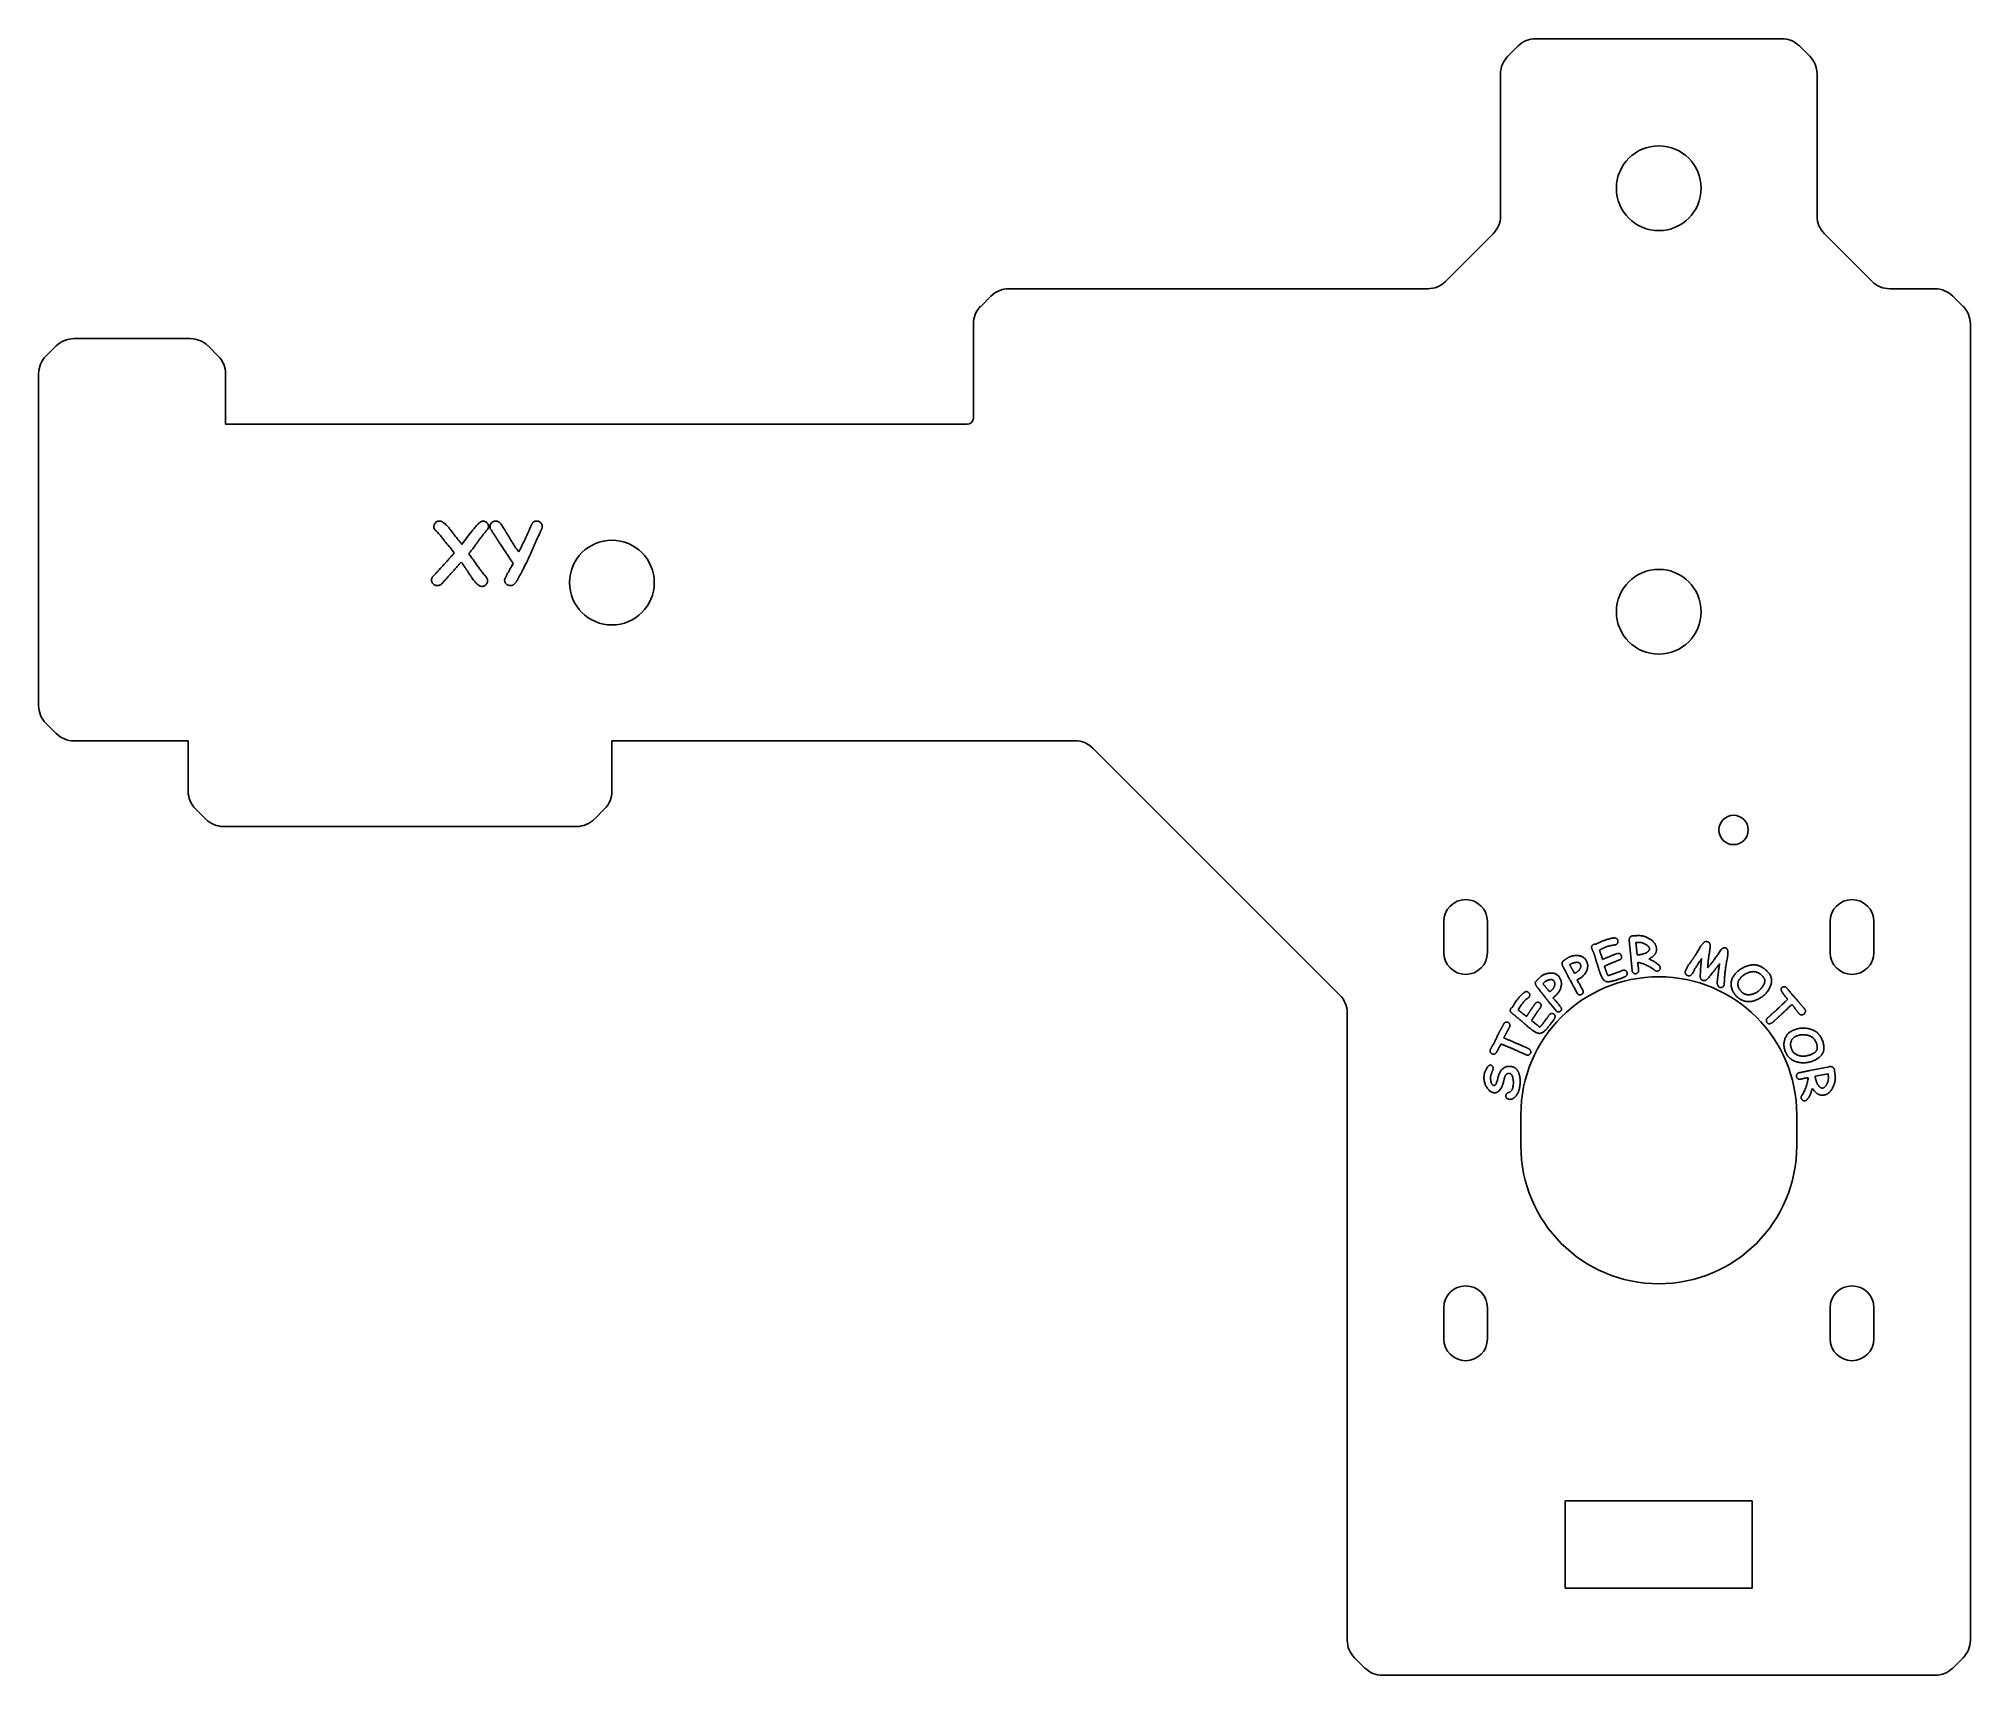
# Model space of a CAD drawing. Header units: millimetres. Extents: x -130 to 25, y -66 to 66.
import ezdxf

# ---------------------------------------------------------------- set-up
doc = ezdxf.new("R2010")
doc.units = ezdxf.units.MM

msp = doc.modelspace()

# ---------------------------------------------------------------- linework, layer by layer
at = {"color": 7, "linetype": 'Continuous', "lineweight": 25}
for p, q in [((-9.87, 65.67), (9.87, 65.67)), ((-11.29, 65.09), (-12.11, 64.26)), ((12.11, 64.26), (11.29, 65.09)), ((-12.7, 62.85), (-12.7, 51.43)), ((12.7, 51.43), (12.7, 62.85)), ((-13.29, 50.02), (-17.11, 46.19)), ((17.11, 46.19), (13.29, 50.02)), ((-53.59, 45.02), (-54.41, 44.19)), ((-18.53, 45.6), (-52.17, 45.6)), ((22.17, 45.6), (18.53, 45.6)), ((24.41, 44.19), (23.59, 45.02)), ((-55, 35.23), (-55, 42.78)), ((25, 42.78), (25, -62.85)), ((-128.59, 41.02), (-129.41, 40.19)), ((-127.17, 41.6), (-117.83, 41.6)), ((-115.59, 40.19), (-116.41, 41.02)), ((-130, 12.15), (-130, 38.78)), ((-115, 38.78), (-115, 34.73)), ((-115, 34.73), (-55.5, 34.73)), ((-92.92, 26.75), (-92.67, 26.35)), ((-129.41, 10.74), (-128.59, 9.91)), ((-118, 9.32), (-127.17, 9.32)), ((-118, 5.27), (-118, 9.32)), ((-84, 9.32), (-84, 5.27)), ((-46.83, 9.32), (-84, 9.32)), ((-45.41, 8.74), (-25.59, -11.09)), ((-117.41, 3.86), (-116.59, 3.03)), ((-85.41, 3.03), (-84.59, 3.86)), ((-86.83, 2.44), (-115.17, 2.44)), ((-17.25, -7.67), (-17.25, -5.17)), ((-13.75, -5.17), (-13.75, -7.67)), ((13.75, -7.67), (13.75, -5.17)), ((17.25, -5.17), (17.25, -7.67)), ((-2.22, -8.26), (-2.37, -6.7)), ((-1.84, -6.86), (-1.74, -7.86)), ((4.73, -7.84), (4.98, -7.46)), ((3.32, -9.6), (3.34, -9.22)), ((4.34, -9.24), (4.12, -9.54)), ((-6.54, -10.94), (-6.8, -10.46)), ((4.69, -10.06), (4.74, -9.58)), ((-8.24, -12.34), (-8.59, -11.92)), ((10.34, -11.42), (10.28, -11.35)), ((-25, -62.85), (-25, -12.5)), ((-12.66, -15), (-12.71, -15.09)), ((12.12, -17.14), (13.68, -16.83)), ((13.58, -17.39), (12.54, -17.59)), ((-11.07, -23.18), (-11.07, -20.68)), ((11.07, -20.68), (11.07, -23.18)), ((-17.25, -38.67), (-17.25, -36.17)), ((-13.75, -36.17), (-13.75, -38.67)), ((13.75, -38.67), (13.75, -36.17)), ((17.25, -36.17), (17.25, -38.67)), ((-7.5, -58.67), (-7.5, -51.67)), ((-7.5, -51.67), (7.5, -51.67)), ((7.5, -51.67), (7.5, -58.67)), ((7.5, -58.67), (-7.5, -58.67)), ((-24.41, -64.26), (-23.59, -65.09)), ((23.59, -65.09), (24.41, -64.26)), ((22.17, -65.67), (-22.17, -65.67))]:
    msp.add_line(p, q, dxfattribs=at)
for centre, radius in [((0, 53.67), 3.4), ((-84, 22.02), 3.4), ((0, 19.68), 3.4), ((6, 2.17), 1.18)]:
    msp.add_circle(centre, radius, dxfattribs=at)
for centre, radius, start, end in [((-9.87, 63.67), 2, 90, 135), ((9.87, 63.67), 2, 45, 90), ((-10.7, 62.85), 2, 135, 180), ((10.7, 62.85), 2, 0, 45), ((-14.7, 51.43), 2, 315, 0), ((14.7, 51.43), 2, 180, 225), ((-52.17, 43.6), 2, 90, 135), ((-18.53, 47.6), 2, 270, 315), ((18.53, 47.6), 2, 225, 270), ((22.17, 43.6), 2, 45, 90), ((-53, 42.78), 2, 135, 180), ((23, 42.78), 2, 0, 45), ((-127.17, 39.6), 2, 90, 135), ((-117.83, 39.6), 2, 45, 90), ((-128, 38.78), 2, 135, 180), ((-117, 38.78), 2, 0, 45), ((-55.5, 35.23), 0.5, 270, 0), ((-128, 12.15), 2, 180, 225), ((-127.17, 11.32), 2, 225, 270), ((-46.83, 7.33), 2, 45, 90), ((-116, 5.27), 2, 180, 225), ((-86, 5.27), 2, 315, 0), ((-115.17, 4.45), 2, 225, 270), ((-86.83, 4.45), 2, 270, 315), ((-15.5, -5.17), 1.75, 0, 180), ((15.5, -5.17), 1.75, 0, 180), ((-15.5, -7.67), 1.75, 180, 0), ((15.5, -7.67), 1.75, 180, 0), ((0, -20.68), 11.07, 0, 180), ((-27, -12.5), 2, 0, 45), ((0, -23.18), 11.07, 180, 0), ((-15.5, -36.17), 1.75, 0, 180), ((15.5, -36.17), 1.75, 0, 180), ((-15.5, -38.67), 1.75, 180, 0), ((15.5, -38.67), 1.75, 180, 0), ((-23, -62.85), 2, 180, 225), ((23, -62.85), 2, 315, 0), ((-22.17, -63.67), 2, 225, 270), ((22.17, -63.67), 2, 270, 315)]:
    msp.add_arc(centre, radius, start, end, dxfattribs=at)
for points, knots in [([(-98.29, 26.51), (-98.29, 26.54), (-98.28, 26.6), (-98.26, 26.68), (-98.22, 26.76), (-98.16, 26.83), (-98.09, 26.89), (-98.01, 26.93), (-97.92, 26.96), (-97.86, 26.96), (-97.83, 26.96)], [0, 0, 0, 0, 0.119087, 0.235783, 0.356869, 0.485122, 0.614934, 0.739677, 0.866173, 1, 1, 1, 1]), ([(-97.7, 25.72), (-97.73, 25.77), (-97.8, 25.85), (-97.91, 25.97), (-98, 26.08), (-98.1, 26.16), (-98.19, 26.23), (-98.25, 26.32), (-98.28, 26.41), (-98.29, 26.48), (-98.29, 26.51)], [0, 0, 0, 0, 0.173105, 0.328613, 0.469584, 0.593955, 0.705265, 0.806074, 0.902981, 1, 1, 1, 1]), ([(-97.83, 26.96), (-97.81, 26.96), (-97.78, 26.96), (-97.73, 26.95), (-97.68, 26.93), (-97.62, 26.9), (-97.56, 26.86), (-97.5, 26.82), (-97.43, 26.77), (-97.39, 26.73), (-97.36, 26.71)], [0, 0, 0, 0, 0.08681, 0.181238, 0.285023, 0.402726, 0.53131, 0.674272, 0.831083, 1, 1, 1, 1]), ([(-97.36, 26.71), (-97.33, 26.68), (-97.27, 26.63), (-97.18, 26.53), (-97.1, 26.44), (-97.02, 26.34), (-96.95, 26.24), (-96.85, 26.11), (-96.75, 25.97), (-96.67, 25.87), (-96.63, 25.82)], [0, 0, 0, 0, 0.114889, 0.224466, 0.328993, 0.429425, 0.538471, 0.670549, 0.823837, 1, 1, 1, 1]), ([(-95.22, 26.18), (-95.17, 26.24), (-95.07, 26.36), (-94.94, 26.52), (-94.81, 26.65), (-94.7, 26.76), (-94.6, 26.85), (-94.51, 26.91), (-94.43, 26.95), (-94.38, 26.96), (-94.36, 26.96)], [0, 0, 0, 0, 0.202518, 0.38144, 0.538084, 0.6727, 0.784533, 0.874958, 0.945844, 1, 1, 1, 1]), ([(-94.36, 26.96), (-94.33, 26.96), (-94.27, 26.96), (-94.19, 26.93), (-94.11, 26.89), (-94.04, 26.83), (-93.98, 26.76), (-93.94, 26.69), (-93.91, 26.6), (-93.91, 26.55), (-93.91, 26.52)], [0, 0, 0, 0, 0.1261803, 0.2484306, 0.371864, 0.5019057, 0.6316031, 0.7538458, 0.8751781, 1, 1, 1, 1]), ([(-93.91, 26.52), (-93.91, 26.49), (-93.91, 26.44), (-93.94, 26.36), (-93.97, 26.29), (-94.01, 26.25), (-94.03, 26.22)], [0, 0, 0, 0, 0.238206, 0.476412, 0.730007, 1, 1, 1, 1]), ([(-93.78, 26.52), (-93.78, 26.55), (-93.78, 26.61), (-93.75, 26.7), (-93.7, 26.78), (-93.66, 26.82), (-93.64, 26.84)], [0, 0, 0, 0, 0.25142, 0.4945, 0.740358, 1, 1, 1, 1]), ([(-93.72, 26.29), (-93.73, 26.31), (-93.75, 26.35), (-93.77, 26.4), (-93.78, 26.46), (-93.78, 26.5), (-93.78, 26.52)], [0, 0, 0, 0, 0.258379, 0.511246, 0.754166, 1, 1, 1, 1]), ([(-93.64, 26.84), (-93.61, 26.86), (-93.57, 26.9), (-93.49, 26.94), (-93.4, 26.96), (-93.34, 26.96), (-93.31, 26.96)], [0, 0, 0, 0, 0.25527, 0.499546, 0.746537, 1, 1, 1, 1]), ([(-93.31, 26.96), (-93.28, 26.96), (-93.21, 26.96), (-93.1, 26.91), (-93, 26.84), (-92.95, 26.78), (-92.92, 26.75)], [0, 0, 0, 0, 0.229575, 0.463707, 0.7159324, 1, 1, 1, 1]), ([(-92.67, 26.35), (-92.67, 26.35), (-92.66, 26.34), (-92.65, 26.33), (-92.64, 26.31), (-92.62, 26.28), (-92.6, 26.24), (-92.57, 26.2), (-92.54, 26.15), (-92.51, 26.09), (-92.47, 26.03), (-92.43, 25.96), (-92.38, 25.88), (-92.33, 25.8), (-92.28, 25.71), (-92.22, 25.61), (-92.16, 25.51), (-92.11, 25.44), (-92.09, 25.4)], [0, 0, 0, 0, 0.008913, 0.02452, 0.047831, 0.078119, 0.115385, 0.160077, 0.211746, 0.270844, 0.336468, 0.409519, 0.490287, 0.577742, 0.672913, 0.774322, 0.883448, 1, 1, 1, 1]), ([(-90.75, 25.99), (-90.74, 26.01), (-90.72, 26.05), (-90.69, 26.12), (-90.66, 26.19), (-90.62, 26.27), (-90.58, 26.36), (-90.54, 26.46), (-90.5, 26.56), (-90.47, 26.63), (-90.45, 26.67)], [0, 0, 0, 0, 0.087793, 0.187184, 0.296461, 0.415625, 0.545865, 0.687184, 0.83839, 1, 1, 1, 1]), ([(-90.45, 26.67), (-90.44, 26.69), (-90.42, 26.74), (-90.38, 26.8), (-90.34, 26.85), (-90.29, 26.89), (-90.23, 26.92), (-90.17, 26.95), (-90.11, 26.96), (-90.06, 26.96), (-90.04, 26.96)], [0, 0, 0, 0, 0.140493, 0.272174, 0.394903, 0.512598, 0.628603, 0.747255, 0.869412, 1, 1, 1, 1]), ([(-90.04, 26.96), (-90.01, 26.96), (-89.96, 26.96), (-89.87, 26.94), (-89.8, 26.9), (-89.75, 26.86), (-89.73, 26.85)], [0, 0, 0, 0, 0.251012, 0.497712, 0.743137, 1, 1, 1, 1]), ([(-89.59, 26.53), (-89.59, 26.52), (-89.59, 26.49), (-89.6, 26.45), (-89.61, 26.4), (-89.63, 26.34), (-89.66, 26.28), (-89.69, 26.2), (-89.73, 26.12), (-89.76, 26.06), (-89.77, 26.03)], [0, 0, 0, 0, 0.059695, 0.137076, 0.234573, 0.3497, 0.483182, 0.636469, 0.808227, 1, 1, 1, 1]), ([(-89.73, 26.85), (-89.71, 26.82), (-89.67, 26.78), (-89.62, 26.7), (-89.59, 26.62), (-89.59, 26.56), (-89.59, 26.53)], [0, 0, 0, 0, 0.256281, 0.498864, 0.743152, 1, 1, 1, 1]), ([(-97.33, 25.24), (-97.34, 25.25), (-97.35, 25.26), (-97.37, 25.29), (-97.4, 25.33), (-97.44, 25.38), (-97.49, 25.45), (-97.55, 25.53), (-97.62, 25.62), (-97.67, 25.69), (-97.7, 25.72)], [0, 0, 0, 0, 0.030782, 0.090093, 0.174703, 0.286575, 0.423749, 0.589451, 0.780462, 1, 1, 1, 1]), ([(-96.65, 24.41), (-96.76, 24.55), (-96.98, 24.83), (-97.21, 25.1), (-97.33, 25.24)], [0, 0, 0, 0, 0.494636, 1, 1, 1, 1]), ([(-96.63, 25.82), (-96.53, 25.7), (-96.33, 25.46), (-96.13, 25.21), (-96.04, 25.09)], [0, 0, 0, 0, 0.5015924, 1, 1, 1, 1]), ([(-96.04, 25.09), (-95.9, 25.27), (-95.63, 25.64), (-95.36, 26), (-95.22, 26.18)], [0, 0, 0, 0, 0.500497, 1, 1, 1, 1]), ([(-94.69, 25.4), (-94.71, 25.37), (-94.76, 25.3), (-94.83, 25.2), (-94.92, 25.08), (-95.01, 24.95), (-95.11, 24.81), (-95.23, 24.67), (-95.35, 24.51), (-95.43, 24.4), (-95.48, 24.34)], [0, 0, 0, 0, 0.0882357, 0.186836, 0.2962348, 0.4160104, 0.5460173, 0.6868518, 0.8385199, 1, 1, 1, 1]), ([(-94.03, 26.22), (-94.06, 26.18), (-94.13, 26.11), (-94.23, 25.99), (-94.32, 25.88), (-94.41, 25.77), (-94.48, 25.67), (-94.56, 25.58), (-94.62, 25.49), (-94.67, 25.43), (-94.69, 25.4)], [0, 0, 0, 0, 0.150837, 0.294053, 0.430254, 0.558744, 0.680391, 0.79363, 0.900645, 1, 1, 1, 1]), ([(-92.66, 24.66), (-92.69, 24.71), (-92.76, 24.81), (-92.86, 24.97), (-92.98, 25.15), (-93.11, 25.34), (-93.25, 25.56), (-93.39, 25.79), (-93.55, 26.03), (-93.66, 26.2), (-93.72, 26.29)], [0, 0, 0, 0, 0.0886516, 0.1877504, 0.2972976, 0.4170248, 0.5470558, 0.6879532, 0.8386171, 1, 1, 1, 1]), ([(-92.09, 25.4), (-92.06, 25.35), (-92, 25.26), (-91.92, 25.13), (-91.84, 25), (-91.76, 24.88), (-91.69, 24.77), (-91.61, 24.67), (-91.54, 24.57), (-91.49, 24.51), (-91.47, 24.48)], [0, 0, 0, 0, 0.149197, 0.292306, 0.427416, 0.555283, 0.677134, 0.791792, 0.899103, 1, 1, 1, 1]), ([(-91.47, 24.48), (-91.45, 24.52), (-91.4, 24.62), (-91.33, 24.77), (-91.25, 24.93), (-91.16, 25.11), (-91.07, 25.31), (-90.97, 25.52), (-90.86, 25.75), (-90.79, 25.91), (-90.75, 25.99)], [0, 0, 0, 0, 0.088902, 0.187602, 0.296609, 0.41696, 0.547118, 0.687334, 0.838377, 1, 1, 1, 1]), ([(-89.77, 26.03), (-89.79, 25.99), (-89.82, 25.92), (-89.88, 25.8), (-89.95, 25.65), (-90.03, 25.48), (-90.11, 25.28), (-90.21, 25.06), (-90.32, 24.81), (-90.4, 24.64), (-90.44, 24.55)], [0, 0, 0, 0, 0.06705, 0.150342, 0.250417, 0.367033, 0.50068, 0.650331, 0.816771, 1, 1, 1, 1]), ([(-97.78, 23.14), (-97.74, 23.18), (-97.67, 23.26), (-97.55, 23.39), (-97.42, 23.54), (-97.28, 23.69), (-97.13, 23.85), (-96.98, 24.03), (-96.82, 24.21), (-96.7, 24.34), (-96.65, 24.41)], [0, 0, 0, 0, 0.095932, 0.200714, 0.313125, 0.434009, 0.563321, 0.700686, 0.846529, 1, 1, 1, 1]), ([(-96.09, 23.67), (-96.13, 23.63), (-96.2, 23.55), (-96.3, 23.43), (-96.42, 23.3), (-96.54, 23.16), (-96.67, 23.02), (-96.8, 22.87), (-96.94, 22.72), (-97.04, 22.61), (-97.09, 22.56)], [0, 0, 0, 0, 0.10332, 0.212614, 0.328309, 0.450406, 0.578424, 0.712848, 0.853678, 1, 1, 1, 1]), ([(-95.69, 23.1), (-95.71, 23.12), (-95.73, 23.15), (-95.77, 23.21), (-95.81, 23.27), (-95.86, 23.34), (-95.91, 23.41), (-95.97, 23.49), (-96.03, 23.58), (-96.07, 23.64), (-96.09, 23.67)], [0, 0, 0, 0, 0.088877, 0.187793, 0.296747, 0.417681, 0.547517, 0.68739, 0.839244, 1, 1, 1, 1]), ([(-95.48, 24.34), (-95.37, 24.19), (-95.14, 23.87), (-94.92, 23.55), (-94.8, 23.39)], [0, 0, 0, 0, 0.499426, 1, 1, 1, 1]), ([(-94.8, 23.39), (-94.74, 23.3), (-94.62, 23.13), (-94.43, 22.88), (-94.26, 22.66), (-94.14, 22.53), (-94.09, 22.46)], [0, 0, 0, 0, 0.282154, 0.543498, 0.782339, 1, 1, 1, 1]), ([(-91.92, 23.56), (-91.94, 23.59), (-91.99, 23.66), (-92.07, 23.77), (-92.15, 23.89), (-92.24, 24.02), (-92.33, 24.16), (-92.43, 24.32), (-92.54, 24.48), (-92.62, 24.6), (-92.66, 24.66)], [0, 0, 0, 0, 0.08896, 0.188428, 0.297992, 0.417655, 0.548029, 0.687903, 0.838896, 1, 1, 1, 1]), ([(-92.61, 22.22), (-92.61, 22.23), (-92.61, 22.24), (-92.6, 22.28), (-92.59, 22.32), (-92.57, 22.36), (-92.54, 22.42), (-92.51, 22.48), (-92.48, 22.56), (-92.44, 22.64), (-92.39, 22.72), (-92.34, 22.82), (-92.28, 22.92), (-92.22, 23.04), (-92.15, 23.16), (-92.08, 23.28), (-92, 23.42), (-91.95, 23.51), (-91.92, 23.56)], [0, 0, 0, 0, 0.0160419, 0.0376753, 0.0658811, 0.0995996, 0.1398381, 0.1868718, 0.2393005, 0.298565, 0.3641125, 0.436218, 0.5137591, 0.5984749, 0.68975, 0.7864745, 0.8900741, 1, 1, 1, 1]), ([(-90.44, 24.55), (-90.47, 24.47), (-90.54, 24.32), (-90.64, 24.1), (-90.73, 23.9), (-90.82, 23.7), (-90.91, 23.52), (-90.99, 23.36), (-91.07, 23.2), (-91.12, 23.1), (-91.14, 23.06)], [0, 0, 0, 0, 0.153025, 0.298397, 0.435114, 0.564203, 0.685179, 0.798034, 0.902791, 1, 1, 1, 1]), ([(-98.48, 22.22), (-98.47, 22.25), (-98.47, 22.3), (-98.45, 22.37), (-98.41, 22.45), (-98.38, 22.49), (-98.36, 22.51)], [0, 0, 0, 0, 0.24356, 0.486539, 0.736501, 1, 1, 1, 1]), ([(-98, 21.78), (-98.03, 21.78), (-98.09, 21.78), (-98.18, 21.81), (-98.26, 21.85), (-98.34, 21.91), (-98.4, 21.98), (-98.44, 22.05), (-98.47, 22.14), (-98.47, 22.19), (-98.48, 22.22)], [0, 0, 0, 0, 0.128108, 0.252215, 0.377708, 0.506874, 0.636201, 0.757093, 0.877237, 1, 1, 1, 1]), ([(-98.36, 22.51), (-98.35, 22.53), (-98.31, 22.57), (-98.25, 22.63), (-98.19, 22.7), (-98.12, 22.77), (-98.04, 22.86), (-97.96, 22.94), (-97.87, 23.04), (-97.81, 23.1), (-97.78, 23.14)], [0, 0, 0, 0, 0.08828, 0.187739, 0.29673, 0.416845, 0.547317, 0.687324, 0.838513, 1, 1, 1, 1]), ([(-97.67, 21.91), (-97.7, 21.89), (-97.74, 21.85), (-97.83, 21.81), (-97.91, 21.78), (-97.97, 21.78), (-98, 21.78)], [0, 0, 0, 0, 0.2601883, 0.5074353, 0.7514675, 1, 1, 1, 1]), ([(-97.09, 22.56), (-97.1, 22.54), (-97.14, 22.5), (-97.2, 22.43), (-97.26, 22.36), (-97.33, 22.28), (-97.41, 22.2), (-97.49, 22.11), (-97.58, 22.01), (-97.64, 21.95), (-97.67, 21.91)], [0, 0, 0, 0, 0.089462, 0.188298, 0.297249, 0.417148, 0.547249, 0.687482, 0.838668, 1, 1, 1, 1]), ([(-95.28, 22.46), (-95.29, 22.48), (-95.31, 22.52), (-95.35, 22.58), (-95.4, 22.66), (-95.45, 22.73), (-95.5, 22.82), (-95.56, 22.91), (-95.63, 23), (-95.67, 23.07), (-95.69, 23.1)], [0, 0, 0, 0, 0.088467, 0.187085, 0.296532, 0.416813, 0.546875, 0.68708, 0.838122, 1, 1, 1, 1]), ([(-94.44, 21.72), (-94.47, 21.72), (-94.53, 21.72), (-94.62, 21.76), (-94.72, 21.82), (-94.82, 21.91), (-94.93, 22.01), (-95.04, 22.14), (-95.16, 22.29), (-95.23, 22.4), (-95.28, 22.46)], [0, 0, 0, 0, 0.074513, 0.15818, 0.256455, 0.368615, 0.499134, 0.647197, 0.81401, 1, 1, 1, 1]), ([(-93.97, 22.17), (-93.97, 22.14), (-93.97, 22.08), (-94, 21.99), (-94.05, 21.92), (-94.11, 21.85), (-94.18, 21.79), (-94.26, 21.75), (-94.35, 21.72), (-94.41, 21.72), (-94.44, 21.72)], [0, 0, 0, 0, 0.1229, 0.241474, 0.363014, 0.492087, 0.621652, 0.745932, 0.870482, 1, 1, 1, 1]), ([(-94.09, 22.46), (-94.07, 22.44), (-94.03, 22.39), (-94, 22.32), (-93.97, 22.25), (-93.97, 22.19), (-93.97, 22.17)], [0, 0, 0, 0, 0.270534, 0.521032, 0.760461, 1, 1, 1, 1]), ([(-92.46, 21.9), (-92.48, 21.92), (-92.53, 21.96), (-92.58, 22.04), (-92.61, 22.13), (-92.61, 22.19), (-92.61, 22.22)], [0, 0, 0, 0, 0.261617, 0.505495, 0.7494, 1, 1, 1, 1]), ([(-92.14, 21.78), (-92.17, 21.78), (-92.22, 21.78), (-92.31, 21.81), (-92.39, 21.84), (-92.44, 21.88), (-92.46, 21.9)], [0, 0, 0, 0, 0.254626, 0.500086, 0.746781, 1, 1, 1, 1]), ([(-91.69, 22.06), (-91.7, 22.04), (-91.73, 22), (-91.78, 21.94), (-91.84, 21.89), (-91.89, 21.85), (-91.95, 21.82), (-92.01, 21.79), (-92.07, 21.78), (-92.12, 21.78), (-92.14, 21.78)], [0, 0, 0, 0, 0.150024, 0.289032, 0.419387, 0.541305, 0.660206, 0.773404, 0.886802, 1, 1, 1, 1]), ([(-91.14, 23.06), (-91.16, 23.02), (-91.2, 22.94), (-91.26, 22.84), (-91.32, 22.74), (-91.37, 22.64), (-91.41, 22.56), (-91.46, 22.48), (-91.49, 22.41), (-91.53, 22.34), (-91.56, 22.28), (-91.59, 22.23), (-91.62, 22.18), (-91.64, 22.15), (-91.65, 22.12), (-91.67, 22.09), (-91.68, 22.07), (-91.68, 22.07), (-91.69, 22.06)], [0, 0, 0, 0, 0.114361, 0.221453, 0.322082, 0.416249, 0.502395, 0.582829, 0.655242, 0.721194, 0.780278, 0.832162, 0.877514, 0.915661, 0.94694, 0.97135, 0.988892, 1, 1, 1, 1]), ([(-5.37, -7.38), (-5.37, -7.36), (-5.39, -7.31), (-5.39, -7.25), (-5.39, -7.2), (-5.38, -7.15), (-5.35, -7.1), (-5.31, -7.06), (-5.26, -7.03), (-5.23, -7.02), (-5.21, -7.01)], [0, 0, 0, 0, 0.152315, 0.286271, 0.407056, 0.518673, 0.626782, 0.739552, 0.862157, 1, 1, 1, 1]), ([(-5.2, -7.75), (-5.2, -7.74), (-5.21, -7.71), (-5.23, -7.67), (-5.26, -7.62), (-5.28, -7.57), (-5.31, -7.51), (-5.33, -7.46), (-5.35, -7.42), (-5.36, -7.39), (-5.37, -7.38)], [0, 0, 0, 0, 0.094997, 0.209195, 0.344826, 0.500023, 0.656487, 0.790833, 0.906332, 1, 1, 1, 1]), ([(-5.21, -7.01), (-5.19, -7.01), (-5.17, -7), (-5.12, -6.99), (-5.08, -7), (-5.06, -7), (-5.04, -7.01)], [0, 0, 0, 0, 0.251573, 0.499899, 0.747418, 1, 1, 1, 1]), ([(-5.04, -7.01), (-5.01, -6.99), (-4.95, -6.95), (-4.85, -6.89), (-4.76, -6.85), (-4.63, -6.79), (-4.48, -6.73), (-4.36, -6.69), (-4.31, -6.67)], [0, 0, 0, 0, 0.139417, 0.274126, 0.404855, 0.530879, 0.772316, 1, 1, 1, 1]), ([(-4.14, -7.19), (-4.19, -7.21), (-4.29, -7.24), (-4.44, -7.31), (-4.6, -7.39), (-4.7, -7.45), (-4.76, -7.48)], [0, 0, 0, 0, 0.224007, 0.465362, 0.723972, 1, 1, 1, 1]), ([(-4.76, -7.48), (-4.75, -7.5), (-4.73, -7.55), (-4.71, -7.62), (-4.68, -7.7), (-4.65, -7.79), (-4.62, -7.89), (-4.58, -7.99), (-4.55, -8.1), (-4.52, -8.18), (-4.51, -8.22)], [0, 0, 0, 0, 0.088993, 0.188992, 0.29836, 0.418033, 0.548478, 0.688993, 0.839111, 1, 1, 1, 1]), ([(-4.31, -6.67), (-4.27, -6.65), (-4.19, -6.63), (-4.09, -6.6), (-3.98, -6.57), (-3.89, -6.54), (-3.79, -6.52), (-3.71, -6.51), (-3.62, -6.5), (-3.57, -6.49), (-3.54, -6.49)], [0, 0, 0, 0, 0.151425, 0.294961, 0.430671, 0.559173, 0.680042, 0.793991, 0.900587, 1, 1, 1, 1]), ([(-3.54, -7.06), (-3.59, -7.06), (-3.7, -7.08), (-3.85, -7.11), (-4, -7.14), (-4.1, -7.17), (-4.14, -7.19)], [0, 0, 0, 0, 0.257661, 0.50989, 0.757387, 1, 1, 1, 1]), ([(-3.8, -7.92), (-3.77, -7.91), (-3.72, -7.89), (-3.64, -7.86), (-3.57, -7.83), (-3.51, -7.81), (-3.46, -7.79), (-3.42, -7.77), (-3.38, -7.76), (-3.36, -7.75), (-3.35, -7.75)], [0, 0, 0, 0, 0.1882392, 0.3584118, 0.5107132, 0.6444842, 0.7608577, 0.8587067, 0.9380359, 1, 1, 1, 1]), ([(-3.54, -6.49), (-3.53, -6.49), (-3.5, -6.5), (-3.46, -6.51), (-3.42, -6.52), (-3.38, -6.54), (-3.35, -6.57), (-3.33, -6.6), (-3.31, -6.64), (-3.3, -6.67), (-3.29, -6.68)], [0, 0, 0, 0, 0.136007, 0.2627661, 0.383647, 0.5025939, 0.6186358, 0.7389362, 0.8651995, 1, 1, 1, 1]), ([(-3.46, -7.04), (-3.47, -7.04), (-3.5, -7.05), (-3.52, -7.06), (-3.54, -7.06)], [0, 0, 0, 0, 0.4839422, 1, 1, 1, 1]), ([(-3.3, -6.89), (-3.31, -6.9), (-3.32, -6.94), (-3.36, -6.98), (-3.4, -7.02), (-3.44, -7.03), (-3.46, -7.04)], [0, 0, 0, 0, 0.257054, 0.501844, 0.74392, 1, 1, 1, 1]), ([(-3.35, -7.75), (-3.34, -7.74), (-3.3, -7.73), (-3.25, -7.73), (-3.19, -7.74), (-3.14, -7.75), (-3.09, -7.78), (-3.05, -7.82), (-3.02, -7.86), (-3.01, -7.9), (-3, -7.92)], [0, 0, 0, 0, 0.1273044, 0.2499, 0.3695234, 0.493075, 0.6174086, 0.7384629, 0.8650926, 1, 1, 1, 1]), ([(-3.29, -6.68), (-3.29, -6.7), (-3.28, -6.73), (-3.27, -6.79), (-3.28, -6.84), (-3.29, -6.87), (-3.3, -6.89)], [0, 0, 0, 0, 0.253097, 0.497062, 0.745162, 1, 1, 1, 1]), ([(-2.37, -6.7), (-2.38, -6.68), (-2.38, -6.64), (-2.37, -6.58), (-2.35, -6.52), (-2.33, -6.48), (-2.32, -6.47)], [0, 0, 0, 0, 0.253004, 0.498747, 0.746257, 1, 1, 1, 1]), ([(-2.32, -6.47), (-2.31, -6.45), (-2.3, -6.43), (-2.27, -6.4), (-2.25, -6.38), (-2.21, -6.36), (-2.18, -6.34), (-2.14, -6.33), (-2.1, -6.32), (-2.08, -6.32), (-2.06, -6.32)], [0, 0, 0, 0, 0.1280628, 0.2527934, 0.3736744, 0.4929953, 0.6116226, 0.7359529, 0.864324, 1, 1, 1, 1]), ([(-2.06, -6.32), (-2.02, -6.32), (-1.96, -6.32), (-1.86, -6.32), (-1.78, -6.31), (-1.71, -6.31), (-1.66, -6.31), (-1.62, -6.31), (-1.59, -6.31), (-1.58, -6.31), (-1.58, -6.31)], [0, 0, 0, 0, 0.229407, 0.428933, 0.598579, 0.738372, 0.848285, 0.928321, 0.979695, 1, 1, 1, 1]), ([(-1.61, -6.85), (-1.61, -6.85), (-1.62, -6.85), (-1.63, -6.85), (-1.65, -6.85), (-1.68, -6.85), (-1.71, -6.85), (-1.74, -6.86), (-1.79, -6.86), (-1.82, -6.86), (-1.84, -6.86)], [0, 0, 0, 0, 0.030832, 0.087357, 0.172184, 0.282694, 0.421533, 0.588618, 0.781471, 1, 1, 1, 1]), ([(-1.65, -7.85), (-1.62, -7.85), (-1.54, -7.84), (-1.44, -7.83), (-1.34, -7.81), (-1.25, -7.78), (-1.17, -7.76), (-1.1, -7.73), (-1.03, -7.71), (-0.99, -7.68), (-0.97, -7.67)], [0, 0, 0, 0, 0.159445, 0.30894, 0.447896, 0.576775, 0.696085, 0.806113, 0.907182, 1, 1, 1, 1]), ([(-1.05, -7.01), (-1.07, -7), (-1.12, -6.97), (-1.19, -6.94), (-1.25, -6.91), (-1.33, -6.89), (-1.4, -6.87), (-1.47, -6.86), (-1.54, -6.85), (-1.59, -6.85), (-1.61, -6.85)], [0, 0, 0, 0, 0.132075, 0.261515, 0.388756, 0.513022, 0.635827, 0.757796, 0.878695, 1, 1, 1, 1]), ([(-1.58, -6.31), (-1.53, -6.31), (-1.45, -6.31), (-1.32, -6.33), (-1.21, -6.36), (-1.14, -6.38), (-1.11, -6.39)], [0, 0, 0, 0, 0.274592, 0.531875, 0.772238, 1, 1, 1, 1]), ([(-1.11, -6.39), (-1.07, -6.41), (-1, -6.43), (-0.9, -6.48), (-0.81, -6.53), (-0.72, -6.58), (-0.64, -6.63), (-0.57, -6.68), (-0.5, -6.74), (-0.44, -6.8), (-0.39, -6.86), (-0.34, -6.92), (-0.3, -6.98), (-0.26, -7.05), (-0.23, -7.12), (-0.21, -7.19), (-0.19, -7.27), (-0.18, -7.32), (-0.18, -7.34)], [0, 0, 0, 0, 0.0809736, 0.1588029, 0.2326957, 0.303936, 0.3719349, 0.437118, 0.4994695, 0.5600989, 0.6181493, 0.6748065, 0.729942, 0.7840431, 0.8376554, 0.8916089, 0.9452436, 1, 1, 1, 1]), ([(-0.74, -7.39), (-0.74, -7.37), (-0.74, -7.34), (-0.76, -7.29), (-0.79, -7.24), (-0.82, -7.19), (-0.87, -7.14), (-0.92, -7.1), (-0.98, -7.05), (-1.02, -7.03), (-1.05, -7.01)], [0, 0, 0, 0, 0.103708, 0.209559, 0.319209, 0.435668, 0.560908, 0.69517, 0.84198, 1, 1, 1, 1]), ([(-0.97, -7.67), (-0.96, -7.66), (-0.93, -7.64), (-0.88, -7.6), (-0.84, -7.57), (-0.81, -7.52), (-0.78, -7.48), (-0.75, -7.45), (-0.74, -7.42), (-0.74, -7.4), (-0.74, -7.39)], [0, 0, 0, 0, 0.147262, 0.293942, 0.444352, 0.597241, 0.737883, 0.85027, 0.935885, 1, 1, 1, 1]), ([(-0.18, -7.34), (-0.18, -7.36), (-0.18, -7.4), (-0.18, -7.46), (-0.19, -7.52), (-0.2, -7.58), (-0.22, -7.64), (-0.24, -7.7), (-0.27, -7.75), (-0.31, -7.8), (-0.35, -7.86), (-0.4, -7.91), (-0.45, -7.96), (-0.51, -8.01), (-0.57, -8.05), (-0.64, -8.1), (-0.72, -8.14), (-0.77, -8.17), (-0.8, -8.18)], [0, 0, 0, 0, 0.056187, 0.110769, 0.165213, 0.21902, 0.273228, 0.327869, 0.384126, 0.441754, 0.501301, 0.563048, 0.627732, 0.695239, 0.766313, 0.840223, 0.918444, 1, 1, 1, 1]), ([(2.97, -7.84), (3.02, -7.75), (3.12, -7.57), (3.23, -7.39), (3.28, -7.3)], [0, 0, 0, 0, 0.500348, 1, 1, 1, 1]), ([(3.28, -7.3), (3.29, -7.28), (3.33, -7.22), (3.38, -7.14), (3.43, -7.07), (3.47, -7.01), (3.52, -6.96), (3.56, -6.91), (3.6, -6.87), (3.64, -6.85), (3.67, -6.82), (3.71, -6.81), (3.75, -6.79), (3.78, -6.78), (3.82, -6.78), (3.86, -6.78), (3.89, -6.79), (3.92, -6.8), (3.93, -6.8)], [0, 0, 0, 0, 0.113883, 0.218531, 0.31333, 0.399795, 0.477025, 0.54525, 0.60477, 0.656936, 0.703999, 0.748297, 0.791484, 0.833251, 0.874152, 0.914946, 0.956973, 1, 1, 1, 1]), ([(3.93, -6.8), (3.94, -6.81), (3.97, -6.82), (4, -6.84), (4.04, -6.86), (4.06, -6.89), (4.08, -6.93), (4.1, -6.97), (4.11, -7.01), (4.12, -7.04), (4.12, -7.06)], [0, 0, 0, 0, 0.1276292, 0.2492862, 0.366748, 0.4840115, 0.6027658, 0.7272579, 0.8584263, 1, 1, 1, 1]), ([(4.12, -7.06), (4.12, -7.07), (4.12, -7.11), (4.12, -7.18), (4.12, -7.25), (4.11, -7.33), (4.1, -7.43), (4.08, -7.53), (4.07, -7.65), (4.05, -7.73), (4.05, -7.77)], [0, 0, 0, 0, 0.071969, 0.159219, 0.261162, 0.377962, 0.51053, 0.658135, 0.821508, 1, 1, 1, 1]), ([(4.98, -7.46), (4.99, -7.44), (5.02, -7.41), (5.07, -7.36), (5.12, -7.33), (5.17, -7.3), (5.22, -7.29), (5.27, -7.28), (5.32, -7.29), (5.35, -7.3), (5.37, -7.3)], [0, 0, 0, 0, 0.155441, 0.297341, 0.427331, 0.547895, 0.661637, 0.772784, 0.883552, 1, 1, 1, 1]), ([(5.37, -7.3), (5.38, -7.31), (5.41, -7.32), (5.45, -7.35), (5.49, -7.39), (5.52, -7.44), (5.53, -7.49), (5.55, -7.56), (5.55, -7.63), (5.55, -7.68), (5.55, -7.71)], [0, 0, 0, 0, 0.10526, 0.207823, 0.313048, 0.424398, 0.547283, 0.681955, 0.832275, 1, 1, 1, 1]), ([(5.55, -7.71), (5.55, -7.72), (5.55, -7.75), (5.55, -7.79), (5.54, -7.84), (5.53, -7.9), (5.52, -7.96), (5.51, -8.04), (5.5, -8.11), (5.49, -8.17), (5.48, -8.2)], [0, 0, 0, 0, 0.076263, 0.165613, 0.269554, 0.387742, 0.519536, 0.665781, 0.825542, 1, 1, 1, 1]), ([(-7.64, -8.88), (-7.65, -8.87), (-7.67, -8.83), (-7.7, -8.78), (-7.72, -8.73), (-7.73, -8.69), (-7.75, -8.64), (-7.76, -8.6), (-7.76, -8.56), (-7.76, -8.52), (-7.76, -8.49), (-7.75, -8.46), (-7.74, -8.43), (-7.73, -8.4), (-7.71, -8.38), (-7.69, -8.36), (-7.66, -8.34), (-7.64, -8.33), (-7.63, -8.32)], [0, 0, 0, 0, 0.095324, 0.184169, 0.266673, 0.344344, 0.415165, 0.481561, 0.54259, 0.599473, 0.652928, 0.702679, 0.750967, 0.79867, 0.846338, 0.89487, 0.945458, 1, 1, 1, 1]), ([(-7.22, -9.68), (-7.25, -9.63), (-7.29, -9.55), (-7.35, -9.43), (-7.41, -9.32), (-7.47, -9.21), (-7.52, -9.12), (-7.56, -9.03), (-7.6, -8.96), (-7.63, -8.91), (-7.64, -8.88)], [0, 0, 0, 0, 0.162352, 0.314023, 0.455287, 0.585299, 0.705204, 0.813865, 0.912422, 1, 1, 1, 1]), ([(-7.63, -8.32), (-7.62, -8.31), (-7.6, -8.29), (-7.56, -8.27), (-7.52, -8.24), (-7.48, -8.21), (-7.42, -8.17), (-7.37, -8.14), (-7.3, -8.1), (-7.26, -8.07), (-7.23, -8.06)], [0, 0, 0, 0, 0.078257, 0.17062, 0.274096, 0.392991, 0.52469, 0.670275, 0.828141, 1, 1, 1, 1]), ([(-7.23, -8.06), (-7.2, -8.04), (-7.15, -8.01), (-7.06, -7.98), (-6.97, -7.95), (-6.87, -7.93), (-6.78, -7.91), (-6.68, -7.9), (-6.58, -7.9), (-6.51, -7.91), (-6.48, -7.91)], [0, 0, 0, 0, 0.123673, 0.245983, 0.367985, 0.490952, 0.61427, 0.740267, 0.868125, 1, 1, 1, 1]), ([(-6.99, -8.56), (-7, -8.56), (-7.03, -8.58), (-7.08, -8.61), (-7.11, -8.63), (-7.13, -8.64), (-7.14, -8.65)], [0, 0, 0, 0, 0.306841, 0.577771, 0.80728, 1, 1, 1, 1]), ([(-7.14, -8.65), (-7.14, -8.66), (-7.12, -8.69), (-7.1, -8.73), (-7.06, -8.79), (-7.04, -8.83), (-7.03, -8.85)], [0, 0, 0, 0, 0.187958, 0.416701, 0.687474, 1, 1, 1, 1]), ([(-7.03, -8.85), (-7.02, -8.86), (-7.01, -8.89), (-6.98, -8.94), (-6.95, -8.99), (-6.92, -9.05), (-6.88, -9.11), (-6.84, -9.18), (-6.8, -9.26), (-6.77, -9.31), (-6.76, -9.34)], [0, 0, 0, 0, 0.085594, 0.182722, 0.291389, 0.410297, 0.54114, 0.682728, 0.835343, 1, 1, 1, 1]), ([(-6.59, -8.45), (-6.63, -8.45), (-6.7, -8.46), (-6.8, -8.48), (-6.9, -8.51), (-6.96, -8.54), (-6.99, -8.56)], [0, 0, 0, 0, 0.2498597, 0.4966902, 0.7448777, 1, 1, 1, 1]), ([(-6.76, -9.34), (-6.74, -9.33), (-6.72, -9.32), (-6.69, -9.31), (-6.67, -9.3), (-6.65, -9.29), (-6.65, -9.29)], [0, 0, 0, 0, 0.343975, 0.626721, 0.843848, 1, 1, 1, 1]), ([(-6.65, -9.29), (-6.63, -9.28), (-6.59, -9.26), (-6.54, -9.22), (-6.49, -9.18), (-6.44, -9.14), (-6.4, -9.1), (-6.37, -9.06), (-6.34, -9.01), (-6.32, -8.98), (-6.31, -8.96)], [0, 0, 0, 0, 0.140178, 0.275802, 0.405738, 0.530593, 0.651891, 0.770249, 0.88564, 1, 1, 1, 1]), ([(-6.31, -8.57), (-6.31, -8.56), (-6.33, -8.54), (-6.35, -8.52), (-6.38, -8.5), (-6.41, -8.48), (-6.45, -8.47), (-6.49, -8.46), (-6.54, -8.45), (-6.58, -8.45), (-6.59, -8.45)], [0, 0, 0, 0, 0.105335, 0.20999, 0.319846, 0.433877, 0.558499, 0.692144, 0.839437, 1, 1, 1, 1]), ([(-6.48, -7.91), (-6.44, -7.92), (-6.37, -7.93), (-6.27, -7.95), (-6.17, -7.99), (-6.09, -8.03), (-6.01, -8.08), (-5.94, -8.14), (-5.88, -8.22), (-5.85, -8.27), (-5.83, -8.3)], [0, 0, 0, 0, 0.142944, 0.277208, 0.404381, 0.526856, 0.644881, 0.762197, 0.879735, 1, 1, 1, 1]), ([(-5.8, -9.16), (-5.82, -9.19), (-5.85, -9.26), (-5.91, -9.35), (-5.97, -9.43), (-6.05, -9.51), (-6.13, -9.59), (-6.21, -9.66), (-6.31, -9.73), (-6.38, -9.77), (-6.41, -9.79)], [0, 0, 0, 0, 0.1209058, 0.2409634, 0.3624771, 0.484433, 0.6085219, 0.7350738, 0.8656037, 1, 1, 1, 1]), ([(-6.31, -8.96), (-6.3, -8.95), (-6.29, -8.91), (-6.27, -8.86), (-6.26, -8.81), (-6.26, -8.76), (-6.26, -8.71), (-6.27, -8.67), (-6.29, -8.62), (-6.3, -8.59), (-6.31, -8.57)], [0, 0, 0, 0, 0.137446, 0.268754, 0.393403, 0.513147, 0.632797, 0.751591, 0.873452, 1, 1, 1, 1]), ([(-5.83, -8.3), (-5.81, -8.33), (-5.78, -8.4), (-5.74, -8.51), (-5.71, -8.61), (-5.7, -8.72), (-5.71, -8.83), (-5.72, -8.94), (-5.75, -9.05), (-5.79, -9.12), (-5.8, -9.16)], [0, 0, 0, 0, 0.131045, 0.256052, 0.377956, 0.498098, 0.618324, 0.741293, 0.867426, 1, 1, 1, 1]), ([(-4.73, -9.26), (-4.74, -9.24), (-4.76, -9.19), (-4.78, -9.12), (-4.81, -9.04), (-4.83, -8.95), (-4.86, -8.85), (-4.9, -8.74), (-4.93, -8.63), (-4.97, -8.51), (-5, -8.39), (-5.04, -8.27), (-5.07, -8.17), (-5.1, -8.07), (-5.13, -7.98), (-5.15, -7.89), (-5.18, -7.82), (-5.19, -7.77), (-5.2, -7.75)], [0, 0, 0, 0, 0.044347, 0.093673, 0.148564, 0.208327, 0.273528, 0.343951, 0.4196, 0.50058, 0.581559, 0.657208, 0.727281, 0.792374, 0.852245, 0.906787, 0.956001, 1, 1, 1, 1]), ([(-4.27, -9.98), (-4.29, -9.96), (-4.34, -9.94), (-4.4, -9.89), (-4.46, -9.82), (-4.52, -9.74), (-4.58, -9.64), (-4.63, -9.53), (-4.68, -9.4), (-4.72, -9.31), (-4.73, -9.26)], [0, 0, 0, 0, 0.084336, 0.177261, 0.280557, 0.395605, 0.524383, 0.667669, 0.825847, 1, 1, 1, 1]), ([(-4.51, -8.22), (-4.5, -8.22), (-4.49, -8.21), (-4.47, -8.2), (-4.45, -8.19), (-4.42, -8.18), (-4.39, -8.17), (-4.36, -8.16), (-4.32, -8.14), (-4.28, -8.12), (-4.23, -8.1), (-4.18, -8.08), (-4.13, -8.06), (-4.07, -8.04), (-4, -8.01), (-3.94, -7.98), (-3.87, -7.95), (-3.82, -7.93), (-3.8, -7.92)], [0, 0, 0, 0, 0.020932, 0.046886, 0.078562, 0.11596, 0.158798, 0.207641, 0.261921, 0.321516, 0.386544, 0.457293, 0.533766, 0.61596, 0.70359, 0.796537, 0.895898, 1, 1, 1, 1]), ([(-3.59, -8.43), (-3.61, -8.44), (-3.66, -8.46), (-3.74, -8.49), (-3.82, -8.53), (-3.92, -8.57), (-4.02, -8.61), (-4.13, -8.65), (-4.25, -8.7), (-4.33, -8.73), (-4.37, -8.75)], [0, 0, 0, 0, 0.0884883, 0.1874183, 0.2962644, 0.4161857, 0.5465472, 0.6870904, 0.8384529, 1, 1, 1, 1]), ([(-4.37, -8.75), (-4.36, -8.79), (-4.33, -8.85), (-4.3, -8.95), (-4.27, -9.04), (-4.25, -9.09), (-4.25, -9.12)], [0, 0, 0, 0, 0.2954547, 0.559185, 0.7945063, 1, 1, 1, 1]), ([(-4.25, -9.12), (-4.24, -9.14), (-4.22, -9.2), (-4.19, -9.27), (-4.17, -9.33), (-4.15, -9.38), (-4.13, -9.43), (-4.11, -9.46), (-4.09, -9.49), (-4.08, -9.5), (-4.07, -9.5)], [0, 0, 0, 0, 0.205811, 0.388438, 0.547481, 0.683531, 0.796217, 0.885218, 0.952816, 1, 1, 1, 1]), ([(-3.83, -9.45), (-3.81, -9.44), (-3.76, -9.42), (-3.68, -9.39), (-3.58, -9.36), (-3.48, -9.32), (-3.37, -9.28), (-3.28, -9.25), (-3.2, -9.22), (-3.15, -9.2), (-3.12, -9.2)], [0, 0, 0, 0, 0.093297, 0.20841, 0.343109, 0.499635, 0.65616, 0.791848, 0.906703, 1, 1, 1, 1]), ([(-3.15, -8.26), (-3.16, -8.26), (-3.19, -8.27), (-3.23, -8.29), (-3.28, -8.31), (-3.33, -8.33), (-3.39, -8.35), (-3.45, -8.38), (-3.52, -8.4), (-3.56, -8.42), (-3.59, -8.43)], [0, 0, 0, 0, 0.08863, 0.188436, 0.298026, 0.416958, 0.547966, 0.68786, 0.83869, 1, 1, 1, 1]), ([(-3, -7.92), (-2.99, -7.94), (-2.98, -7.97), (-2.98, -8.02), (-2.98, -8.07), (-3, -8.12), (-3.02, -8.16), (-3.06, -8.2), (-3.1, -8.23), (-3.13, -8.25), (-3.15, -8.26)], [0, 0, 0, 0, 0.138124, 0.262368, 0.379613, 0.491676, 0.603818, 0.724322, 0.854548, 1, 1, 1, 1]), ([(-3.12, -9.2), (-3.12, -9.19), (-3.1, -9.19), (-3.08, -9.18), (-3.05, -9.16), (-3.02, -9.15), (-2.98, -9.13), (-2.96, -9.12), (-2.93, -9.11), (-2.92, -9.1), (-2.91, -9.1)], [0, 0, 0, 0, 0.095301, 0.210314, 0.347152, 0.503837, 0.660523, 0.795141, 0.907882, 1, 1, 1, 1]), ([(-2.91, -9.1), (-2.89, -9.09), (-2.86, -9.08), (-2.8, -9.08), (-2.75, -9.08), (-2.72, -9.09), (-2.7, -9.1)], [0, 0, 0, 0, 0.264523, 0.513854, 0.757271, 1, 1, 1, 1]), ([(-2.7, -9.1), (-2.68, -9.1), (-2.65, -9.12), (-2.61, -9.16), (-2.57, -9.2), (-2.56, -9.24), (-2.55, -9.26)], [0, 0, 0, 0, 0.245111, 0.484845, 0.731345, 1, 1, 1, 1]), ([(-2.55, -9.26), (-2.54, -9.28), (-2.53, -9.31), (-2.53, -9.36), (-2.53, -9.4), (-2.54, -9.45), (-2.57, -9.49), (-2.6, -9.52), (-2.63, -9.56), (-2.66, -9.57), (-2.68, -9.58)], [0, 0, 0, 0, 0.136951, 0.261003, 0.378793, 0.491719, 0.60624, 0.726166, 0.856336, 1, 1, 1, 1]), ([(-2.14, -9.13), (-2.14, -9.12), (-2.14, -9.09), (-2.14, -9.05), (-2.15, -9), (-2.15, -8.95), (-2.16, -8.89), (-2.17, -8.83), (-2.17, -8.76), (-2.18, -8.69), (-2.19, -8.63), (-2.19, -8.56), (-2.2, -8.5), (-2.2, -8.44), (-2.21, -8.39), (-2.21, -8.34), (-2.22, -8.3), (-2.22, -8.27), (-2.22, -8.26)], [0, 0, 0, 0, 0.044695, 0.094012, 0.148676, 0.208688, 0.274047, 0.344028, 0.419356, 0.500031, 0.580707, 0.656035, 0.726677, 0.791972, 0.851323, 0.905987, 0.955964, 1, 1, 1, 1]), ([(-1.85, -9.37), (-1.87, -9.37), (-1.9, -9.37), (-1.96, -9.36), (-2, -9.34), (-2.04, -9.31), (-2.08, -9.27), (-2.11, -9.23), (-2.13, -9.18), (-2.13, -9.15), (-2.14, -9.13)], [0, 0, 0, 0, 0.1301523, 0.2528301, 0.3739333, 0.4997009, 0.6253751, 0.7480529, 0.8704509, 1, 1, 1, 1]), ([(-1.62, -9.08), (-1.62, -9.1), (-1.62, -9.13), (-1.62, -9.18), (-1.64, -9.23), (-1.67, -9.27), (-1.71, -9.31), (-1.75, -9.34), (-1.8, -9.36), (-1.83, -9.36), (-1.85, -9.37)], [0, 0, 0, 0, 0.1300978, 0.2522125, 0.3758558, 0.5011732, 0.6258174, 0.7468619, 0.8705052, 1, 1, 1, 1]), ([(-1.74, -7.86), (-1.72, -7.86), (-1.69, -7.86), (-1.67, -7.85), (-1.65, -7.85)], [0, 0, 0, 0, 0.537448, 1, 1, 1, 1]), ([(-1.68, -8.45), (-1.68, -8.5), (-1.67, -8.58), (-1.66, -8.7), (-1.65, -8.8), (-1.64, -8.88), (-1.63, -8.96), (-1.63, -9.01), (-1.62, -9.05), (-1.62, -9.07), (-1.62, -9.08)], [0, 0, 0, 0, 0.2127163, 0.4005134, 0.5633022, 0.7002566, 0.8131181, 0.9000551, 0.9629903, 1, 1, 1, 1]), ([(-0.33, -9.1), (-0.38, -9.06), (-0.48, -8.98), (-0.65, -8.87), (-0.81, -8.77), (-0.98, -8.68), (-1.15, -8.61), (-1.32, -8.55), (-1.5, -8.49), (-1.62, -8.47), (-1.68, -8.45)], [0, 0, 0, 0, 0.132076, 0.261006, 0.387913, 0.512481, 0.635823, 0.75785, 0.878894, 1, 1, 1, 1]), ([(-0.8, -8.18), (-0.75, -8.2), (-0.67, -8.24), (-0.54, -8.3), (-0.43, -8.36), (-0.32, -8.43), (-0.22, -8.49), (-0.13, -8.56), (-0.04, -8.63), (0.01, -8.67), (0.03, -8.7)], [0, 0, 0, 0, 0.147131, 0.287588, 0.421524, 0.549159, 0.670598, 0.785882, 0.89567, 1, 1, 1, 1]), ([(-0.13, -9.16), (-0.14, -9.16), (-0.18, -9.16), (-0.23, -9.15), (-0.28, -9.13), (-0.31, -9.11), (-0.33, -9.1)], [0, 0, 0, 0, 0.239125, 0.481104, 0.729438, 1, 1, 1, 1]), ([(0.12, -8.86), (0.12, -8.88), (0.12, -8.92), (0.11, -8.97), (0.09, -9.02), (0.06, -9.06), (0.02, -9.1), (-0.03, -9.13), (-0.07, -9.15), (-0.11, -9.16), (-0.13, -9.16)], [0, 0, 0, 0, 0.126284, 0.246922, 0.369771, 0.498592, 0.627255, 0.749654, 0.872706, 1, 1, 1, 1]), ([(0.03, -8.7), (0.04, -8.71), (0.07, -8.73), (0.09, -8.77), (0.11, -8.82), (0.12, -8.85), (0.12, -8.86)], [0, 0, 0, 0, 0.263837, 0.509795, 0.755368, 1, 1, 1, 1]), ([(2.14, -9.36), (2.14, -9.35), (2.13, -9.31), (2.12, -9.26), (2.12, -9.21), (2.13, -9.18), (2.14, -9.16)], [0, 0, 0, 0, 0.2508952, 0.4955892, 0.7423843, 1, 1, 1, 1]), ([(2.14, -9.16), (2.15, -9.14), (2.17, -9.09), (2.2, -9.01), (2.24, -8.93), (2.29, -8.84), (2.34, -8.75), (2.39, -8.66), (2.45, -8.57), (2.5, -8.51), (2.52, -8.48)], [0, 0, 0, 0, 0.1039104, 0.2130432, 0.3282819, 0.4497926, 0.5774454, 0.7116625, 0.8525459, 1, 1, 1, 1]), ([(2.52, -8.48), (2.54, -8.46), (2.57, -8.41), (2.62, -8.34), (2.66, -8.28), (2.7, -8.22), (2.74, -8.17), (2.78, -8.12), (2.81, -8.07), (2.84, -8.03), (2.86, -7.99), (2.89, -7.96), (2.91, -7.93), (2.93, -7.9), (2.94, -7.88), (2.95, -7.86), (2.96, -7.85), (2.97, -7.84), (2.97, -7.84)], [0, 0, 0, 0, 0.109932, 0.213356, 0.310617, 0.401968, 0.485957, 0.564213, 0.636557, 0.702142, 0.761392, 0.814307, 0.860886, 0.90174, 0.93565, 0.963227, 0.985087, 1, 1, 1, 1]), ([(2.9, -8.96), (2.87, -9.03), (2.8, -9.16), (2.73, -9.29), (2.7, -9.36)], [0, 0, 0, 0, 0.500611, 1, 1, 1, 1]), ([(3.44, -8.14), (3.42, -8.16), (3.39, -8.21), (3.33, -8.3), (3.28, -8.39), (3.21, -8.48), (3.14, -8.59), (3.07, -8.71), (2.99, -8.83), (2.93, -8.92), (2.9, -8.96)], [0, 0, 0, 0, 0.088287, 0.187182, 0.29653, 0.415993, 0.546235, 0.68726, 0.838396, 1, 1, 1, 1]), ([(3.34, -9.22), (3.34, -9.13), (3.35, -8.95), (3.38, -8.69), (3.4, -8.41), (3.43, -8.23), (3.44, -8.14)], [0, 0, 0, 0, 0.242717, 0.490572, 0.742636, 1, 1, 1, 1]), ([(4.05, -7.77), (4.03, -7.86), (4, -8.03), (3.97, -8.31), (3.94, -8.59), (3.93, -8.79), (3.92, -8.89)], [0, 0, 0, 0, 0.234183, 0.478828, 0.734007, 1, 1, 1, 1]), ([(3.92, -8.89), (3.99, -8.81), (4.12, -8.65), (4.33, -8.39), (4.53, -8.12), (4.66, -7.93), (4.73, -7.84)], [0, 0, 0, 0, 0.236425, 0.481888, 0.736278, 1, 1, 1, 1]), ([(4.88, -8.56), (4.87, -8.57), (4.84, -8.62), (4.78, -8.68), (4.73, -8.76), (4.66, -8.84), (4.59, -8.93), (4.51, -9.02), (4.43, -9.13), (4.37, -9.2), (4.34, -9.24)], [0, 0, 0, 0, 0.084743, 0.181308, 0.289173, 0.408338, 0.538805, 0.681509, 0.835103, 1, 1, 1, 1]), ([(4.74, -9.58), (4.75, -9.55), (4.75, -9.48), (4.76, -9.38), (4.78, -9.26), (4.79, -9.14), (4.81, -9.01), (4.83, -8.86), (4.86, -8.71), (4.87, -8.61), (4.88, -8.56)], [0, 0, 0, 0, 0.092617, 0.194908, 0.30584, 0.426552, 0.555956, 0.694541, 0.84295, 1, 1, 1, 1]), ([(5.48, -8.2), (5.47, -8.26), (5.44, -8.39), (5.41, -8.59), (5.38, -8.78), (5.35, -8.96), (5.33, -9.14), (5.31, -9.3), (5.29, -9.47), (5.29, -9.57), (5.28, -9.63)], [0, 0, 0, 0, 0.141915, 0.278521, 0.410775, 0.538186, 0.660457, 0.778423, 0.891298, 1, 1, 1, 1]), ([(6.03, -9.52), (6.06, -9.47), (6.12, -9.38), (6.23, -9.26), (6.35, -9.15), (6.48, -9.05), (6.61, -8.96), (6.76, -8.88), (6.91, -8.81), (7.01, -8.77), (7.07, -8.75)], [0, 0, 0, 0, 0.1264207, 0.2506429, 0.373766, 0.4965804, 0.6194695, 0.7440528, 0.8705079, 1, 1, 1, 1]), ([(7.21, -9.27), (7.18, -9.29), (7.1, -9.31), (6.99, -9.36), (6.89, -9.42), (6.79, -9.49), (6.7, -9.56), (6.62, -9.64), (6.54, -9.73), (6.5, -9.79), (6.47, -9.83)], [0, 0, 0, 0, 0.12876, 0.254748, 0.379252, 0.50246, 0.625019, 0.74826, 0.872993, 1, 1, 1, 1]), ([(7.07, -8.75), (7.1, -8.74), (7.16, -8.72), (7.25, -8.7), (7.34, -8.68), (7.42, -8.67), (7.51, -8.66), (7.6, -8.65), (7.68, -8.66), (7.76, -8.66), (7.85, -8.68), (7.93, -8.69), (8.01, -8.72), (8.08, -8.74), (8.16, -8.78), (8.24, -8.81), (8.31, -8.86), (8.36, -8.89), (8.38, -8.91)], [0, 0, 0, 0, 0.069491, 0.137143, 0.203133, 0.26765, 0.330517, 0.392724, 0.453659, 0.513978, 0.573862, 0.633597, 0.693031, 0.753219, 0.813453, 0.874509, 0.936618, 1, 1, 1, 1]), ([(8.07, -9.35), (8.04, -9.33), (7.98, -9.29), (7.88, -9.25), (7.78, -9.22), (7.68, -9.2), (7.57, -9.2), (7.45, -9.21), (7.33, -9.23), (7.26, -9.26), (7.21, -9.27)], [0, 0, 0, 0, 0.12031, 0.237709, 0.354832, 0.47324, 0.596013, 0.72304, 0.857323, 1, 1, 1, 1]), ([(8.38, -8.91), (8.43, -8.94), (8.51, -9), (8.63, -9.1), (8.73, -9.2), (8.82, -9.31), (8.9, -9.41), (8.96, -9.52), (9, -9.63), (9.04, -9.75), (9.05, -9.86), (9.05, -9.98), (9.04, -10.1), (9.02, -10.22), (8.97, -10.34), (8.92, -10.47), (8.85, -10.59), (8.79, -10.68), (8.77, -10.72)], [0, 0, 0, 0, 0.077219, 0.149789, 0.217898, 0.282175, 0.343161, 0.401381, 0.457264, 0.512055, 0.566234, 0.620934, 0.676976, 0.734879, 0.795625, 0.859828, 0.927774, 1, 1, 1, 1]), ([(-11.31, -11.38), (-11.28, -11.35), (-11.24, -11.29), (-11.16, -11.21), (-11.09, -11.13), (-11.02, -11.06), (-10.96, -11), (-10.89, -10.94), (-10.83, -10.89), (-10.78, -10.86), (-10.76, -10.85)], [0, 0, 0, 0, 0.150756, 0.294277, 0.429517, 0.557686, 0.678422, 0.792534, 0.899643, 1, 1, 1, 1]), ([(-10.76, -10.85), (-10.75, -10.84), (-10.72, -10.83), (-10.68, -10.81), (-10.64, -10.8), (-10.6, -10.8), (-10.57, -10.81), (-10.53, -10.82), (-10.49, -10.84), (-10.47, -10.86), (-10.46, -10.87)], [0, 0, 0, 0, 0.13681, 0.266168, 0.387553, 0.50495, 0.621916, 0.741714, 0.865805, 1, 1, 1, 1]), ([(-9.72, -10.5), (-9.73, -10.48), (-9.76, -10.45), (-9.79, -10.4), (-9.82, -10.36), (-9.85, -10.32), (-9.87, -10.27), (-9.88, -10.23), (-9.9, -10.2), (-9.9, -10.16), (-9.91, -10.13), (-9.91, -10.09), (-9.9, -10.06), (-9.89, -10.03), (-9.88, -10.01), (-9.86, -9.98), (-9.84, -9.96), (-9.82, -9.94), (-9.81, -9.93)], [0, 0, 0, 0, 0.095937, 0.184692, 0.267902, 0.344772, 0.416647, 0.482653, 0.543644, 0.60108, 0.654031, 0.70404, 0.75204, 0.799193, 0.846313, 0.894891, 0.946035, 1, 1, 1, 1]), ([(-9.81, -9.93), (-9.8, -9.92), (-9.78, -9.9), (-9.76, -9.87), (-9.72, -9.83), (-9.68, -9.79), (-9.63, -9.75), (-9.58, -9.7), (-9.53, -9.65), (-9.48, -9.62), (-9.46, -9.6)], [0, 0, 0, 0, 0.078982, 0.170392, 0.276008, 0.393486, 0.524629, 0.670402, 0.828279, 1, 1, 1, 1]), ([(-9.15, -11.21), (-9.18, -11.17), (-9.24, -11.09), (-9.33, -10.99), (-9.41, -10.89), (-9.48, -10.79), (-9.55, -10.71), (-9.61, -10.63), (-9.66, -10.56), (-9.7, -10.52), (-9.72, -10.5)], [0, 0, 0, 0, 0.162244, 0.313526, 0.454744, 0.58511, 0.704913, 0.813761, 0.912556, 1, 1, 1, 1]), ([(-9.46, -9.6), (-9.44, -9.58), (-9.39, -9.54), (-9.31, -9.49), (-9.22, -9.44), (-9.13, -9.4), (-9.04, -9.37), (-8.95, -9.35), (-8.85, -9.33), (-8.78, -9.32), (-8.75, -9.32)], [0, 0, 0, 0, 0.123048, 0.245596, 0.368044, 0.490572, 0.61422, 0.739469, 0.867792, 1, 1, 1, 1]), ([(-9.16, -10.04), (-9.17, -10.05), (-9.2, -10.07), (-9.24, -10.11), (-9.27, -10.14), (-9.29, -10.16), (-9.3, -10.16)], [0, 0, 0, 0, 0.3083885, 0.5780898, 0.8072212, 1, 1, 1, 1]), ([(-9.3, -10.16), (-9.29, -10.18), (-9.27, -10.2), (-9.23, -10.25), (-9.19, -10.3), (-9.16, -10.33), (-9.15, -10.35)], [0, 0, 0, 0, 0.187274, 0.417974, 0.687275, 1, 1, 1, 1]), ([(-8.76, -9.85), (-8.8, -9.86), (-8.87, -9.87), (-8.97, -9.91), (-9.07, -9.97), (-9.13, -10.01), (-9.16, -10.04)], [0, 0, 0, 0, 0.249664, 0.497204, 0.745644, 1, 1, 1, 1]), ([(-9.15, -10.35), (-9.13, -10.37), (-9.11, -10.4), (-9.07, -10.44), (-9.03, -10.49), (-8.98, -10.54), (-8.93, -10.61), (-8.88, -10.67), (-8.82, -10.74), (-8.78, -10.79), (-8.76, -10.82)], [0, 0, 0, 0, 0.08582, 0.182444, 0.291345, 0.410437, 0.541192, 0.682751, 0.835973, 1, 1, 1, 1]), ([(-8.44, -9.92), (-8.44, -9.91), (-8.46, -9.9), (-8.49, -9.87), (-8.53, -9.86), (-8.57, -9.85), (-8.61, -9.84), (-8.66, -9.84), (-8.71, -9.84), (-8.74, -9.85), (-8.76, -9.85)], [0, 0, 0, 0, 0.105655, 0.210655, 0.319078, 0.433572, 0.558032, 0.692601, 0.838935, 1, 1, 1, 1]), ([(-8.76, -10.82), (-8.75, -10.81), (-8.72, -10.79), (-8.69, -10.78), (-8.67, -10.76), (-8.66, -10.75), (-8.65, -10.75)], [0, 0, 0, 0, 0.344171, 0.628126, 0.845752, 1, 1, 1, 1]), ([(-8.75, -9.32), (-8.71, -9.31), (-8.64, -9.31), (-8.53, -9.32), (-8.43, -9.33), (-8.33, -9.36), (-8.25, -9.4), (-8.17, -9.45), (-8.09, -9.51), (-8.05, -9.55), (-8.03, -9.58)], [0, 0, 0, 0, 0.142429, 0.277, 0.404466, 0.526211, 0.644517, 0.761838, 0.879162, 1, 1, 1, 1]), ([(-8.65, -10.75), (-8.63, -10.73), (-8.6, -10.7), (-8.55, -10.65), (-8.5, -10.6), (-8.47, -10.55), (-8.43, -10.5), (-8.4, -10.45), (-8.38, -10.39), (-8.37, -10.35), (-8.36, -10.34)], [0, 0, 0, 0, 0.140548, 0.275208, 0.405306, 0.530681, 0.652051, 0.76975, 0.886, 1, 1, 1, 1]), ([(-8.36, -10.34), (-8.36, -10.32), (-8.35, -10.28), (-8.34, -10.22), (-8.34, -10.17), (-8.34, -10.11), (-8.36, -10.06), (-8.38, -10.01), (-8.4, -9.97), (-8.42, -9.94), (-8.44, -9.92)], [0, 0, 0, 0, 0.137111, 0.267679, 0.391837, 0.512749, 0.632553, 0.75224, 0.873469, 1, 1, 1, 1]), ([(-7.85, -10.44), (-7.86, -10.47), (-7.88, -10.54), (-7.92, -10.65), (-7.97, -10.74), (-8.03, -10.84), (-8.1, -10.93), (-8.17, -11.02), (-8.26, -11.11), (-8.32, -11.16), (-8.35, -11.19)], [0, 0, 0, 0, 0.120334, 0.24071, 0.361013, 0.482884, 0.607752, 0.734711, 0.865235, 1, 1, 1, 1]), ([(-8.03, -9.58), (-8.01, -9.61), (-7.96, -9.67), (-7.9, -9.77), (-7.86, -9.87), (-7.83, -9.98), (-7.81, -10.09), (-7.81, -10.2), (-7.82, -10.32), (-7.84, -10.4), (-7.85, -10.44)], [0, 0, 0, 0, 0.130098, 0.254459, 0.376229, 0.495714, 0.616495, 0.739148, 0.866839, 1, 1, 1, 1]), ([(-6.8, -10.46), (-6.82, -10.44), (-6.85, -10.39), (-6.89, -10.31), (-6.93, -10.23), (-6.98, -10.13), (-7.04, -10.03), (-7.1, -9.92), (-7.16, -9.8), (-7.2, -9.72), (-7.22, -9.68)], [0, 0, 0, 0, 0.08964, 0.188849, 0.298456, 0.418775, 0.548663, 0.688965, 0.839411, 1, 1, 1, 1]), ([(-6.41, -9.79), (-6.42, -9.79), (-6.43, -9.8), (-6.47, -9.82), (-6.51, -9.84), (-6.54, -9.85), (-6.56, -9.86)], [0, 0, 0, 0, 0.137811, 0.349357, 0.637697, 1, 1, 1, 1]), ([(-6.56, -9.86), (-6.55, -9.88), (-6.52, -9.93), (-6.48, -10.01), (-6.43, -10.09), (-6.37, -10.19), (-6.31, -10.3), (-6.25, -10.42), (-6.18, -10.54), (-6.13, -10.63), (-6.1, -10.68)], [0, 0, 0, 0, 0.0818825, 0.1764449, 0.2831503, 0.4019992, 0.5332261, 0.6765958, 0.8321086, 1, 1, 1, 1]), ([(-6.1, -10.68), (-6.09, -10.69), (-6.08, -10.72), (-6.07, -10.77), (-6.06, -10.82), (-6.07, -10.87), (-6.09, -10.92), (-6.11, -10.97), (-6.15, -11), (-6.18, -11.02), (-6.19, -11.03)], [0, 0, 0, 0, 0.128196, 0.252058, 0.374178, 0.500357, 0.625069, 0.745972, 0.869378, 1, 1, 1, 1]), ([(-3.43, -9.88), (-3.48, -9.89), (-3.57, -9.92), (-3.7, -9.96), (-3.83, -9.99), (-3.94, -10), (-4.04, -10.01), (-4.12, -10.01), (-4.2, -10), (-4.25, -9.98), (-4.27, -9.98)], [0, 0, 0, 0, 0.176084, 0.336827, 0.482393, 0.611947, 0.728267, 0.830069, 0.92006, 1, 1, 1, 1]), ([(-4.07, -9.5), (-4.07, -9.5), (-4.06, -9.51), (-4.05, -9.5), (-4.02, -9.5), (-4, -9.5), (-3.96, -9.49), (-3.92, -9.48), (-3.88, -9.46), (-3.85, -9.45), (-3.83, -9.45)], [0, 0, 0, 0, 0.042398, 0.103676, 0.190395, 0.303895, 0.439308, 0.600174, 0.787559, 1, 1, 1, 1]), ([(-2.68, -9.58), (-2.7, -9.59), (-2.73, -9.61), (-2.79, -9.64), (-2.87, -9.67), (-2.96, -9.71), (-3.06, -9.75), (-3.17, -9.79), (-3.3, -9.83), (-3.39, -9.86), (-3.43, -9.88)], [0, 0, 0, 0, 0.068894, 0.154146, 0.2546, 0.370991, 0.504297, 0.653624, 0.818324, 1, 1, 1, 1]), ([(2.32, -9.52), (2.3, -9.51), (2.26, -9.5), (2.21, -9.46), (2.17, -9.42), (2.15, -9.38), (2.14, -9.36)], [0, 0, 0, 0, 0.268521, 0.51666, 0.756957, 1, 1, 1, 1]), ([(2.7, -9.36), (2.68, -9.38), (2.66, -9.41), (2.61, -9.46), (2.57, -9.49), (2.52, -9.52), (2.47, -9.53), (2.42, -9.54), (2.37, -9.54), (2.34, -9.53), (2.32, -9.52)], [0, 0, 0, 0, 0.154816, 0.295748, 0.423937, 0.544013, 0.65647, 0.767958, 0.880257, 1, 1, 1, 1]), ([(3.52, -9.9), (3.51, -9.89), (3.48, -9.88), (3.44, -9.86), (3.41, -9.83), (3.38, -9.79), (3.36, -9.75), (3.34, -9.7), (3.32, -9.65), (3.32, -9.62), (3.32, -9.6)], [0, 0, 0, 0, 0.120006, 0.235714, 0.349754, 0.465442, 0.584776, 0.712549, 0.850951, 1, 1, 1, 1]), ([(3.86, -9.82), (3.85, -9.83), (3.82, -9.85), (3.78, -9.88), (3.74, -9.9), (3.7, -9.91), (3.65, -9.92), (3.61, -9.92), (3.56, -9.91), (3.54, -9.9), (3.52, -9.9)], [0, 0, 0, 0, 0.139056, 0.269614, 0.393543, 0.514533, 0.632205, 0.751744, 0.872529, 1, 1, 1, 1]), ([(4.12, -9.54), (4.09, -9.57), (4.05, -9.62), (3.99, -9.7), (3.92, -9.77), (3.88, -9.8), (3.86, -9.82)], [0, 0, 0, 0, 0.28402, 0.545375, 0.783455, 1, 1, 1, 1]), ([(4.88, -10.45), (4.87, -10.45), (4.84, -10.44), (4.8, -10.41), (4.76, -10.37), (4.74, -10.32), (4.71, -10.27), (4.7, -10.21), (4.69, -10.14), (4.69, -10.09), (4.69, -10.06)], [0, 0, 0, 0, 0.108809, 0.213496, 0.320624, 0.433574, 0.554954, 0.687621, 0.836236, 1, 1, 1, 1]), ([(5.09, -10.45), (5.07, -10.46), (5.04, -10.47), (4.98, -10.47), (4.93, -10.47), (4.9, -10.46), (4.88, -10.45)], [0, 0, 0, 0, 0.2597598, 0.5055254, 0.7505672, 1, 1, 1, 1]), ([(5.23, -10.3), (5.23, -10.32), (5.21, -10.35), (5.18, -10.39), (5.14, -10.43), (5.1, -10.44), (5.09, -10.45)], [0, 0, 0, 0, 0.25152, 0.493405, 0.740255, 1, 1, 1, 1]), ([(5.28, -9.63), (5.28, -9.68), (5.28, -9.77), (5.27, -9.9), (5.26, -10.01), (5.25, -10.1), (5.25, -10.18), (5.24, -10.23), (5.24, -10.27), (5.23, -10.29), (5.23, -10.3)], [0, 0, 0, 0, 0.21802, 0.409466, 0.573484, 0.711851, 0.823596, 0.908876, 0.967557, 1, 1, 1, 1]), ([(5.85, -10.53), (5.84, -10.48), (5.81, -10.4), (5.8, -10.26), (5.8, -10.13), (5.81, -10), (5.85, -9.88), (5.89, -9.75), (5.95, -9.63), (6, -9.56), (6.03, -9.52)], [0, 0, 0, 0, 0.12945, 0.254447, 0.376518, 0.497786, 0.618861, 0.741778, 0.868755, 1, 1, 1, 1]), ([(6.46, -11.36), (6.42, -11.33), (6.34, -11.28), (6.24, -11.19), (6.15, -11.09), (6.07, -10.99), (6, -10.88), (5.94, -10.77), (5.88, -10.65), (5.86, -10.57), (5.85, -10.53)], [0, 0, 0, 0, 0.133853, 0.262764, 0.388758, 0.512027, 0.633798, 0.755192, 0.876754, 1, 1, 1, 1]), ([(6.47, -9.83), (6.46, -9.85), (6.43, -9.89), (6.39, -9.96), (6.37, -10.03), (6.35, -10.1), (6.34, -10.18), (6.35, -10.25), (6.36, -10.33), (6.37, -10.38), (6.38, -10.41)], [0, 0, 0, 0, 0.131023, 0.256799, 0.380018, 0.500796, 0.621143, 0.74372, 0.869108, 1, 1, 1, 1]), ([(6.38, -10.41), (6.38, -10.43), (6.4, -10.48), (6.43, -10.55), (6.47, -10.62), (6.52, -10.68), (6.57, -10.75), (6.63, -10.81), (6.69, -10.87), (6.74, -10.9), (6.77, -10.92)], [0, 0, 0, 0, 0.1179572, 0.2368521, 0.3557959, 0.4770914, 0.600769, 0.7295388, 0.8617047, 1, 1, 1, 1]), ([(7.6, -10.98), (7.64, -10.97), (7.71, -10.94), (7.81, -10.89), (7.91, -10.83), (8, -10.76), (8.09, -10.68), (8.17, -10.6), (8.25, -10.51), (8.3, -10.44), (8.32, -10.41)], [0, 0, 0, 0, 0.124496, 0.247907, 0.370428, 0.493338, 0.616891, 0.741855, 0.869782, 1, 1, 1, 1]), ([(8.77, -10.72), (8.73, -10.76), (8.67, -10.85), (8.56, -10.98), (8.45, -11.09), (8.32, -11.19), (8.19, -11.29), (8.05, -11.37), (7.91, -11.44), (7.81, -11.48), (7.76, -11.5)], [0, 0, 0, 0, 0.128488, 0.254105, 0.378492, 0.501448, 0.624707, 0.748284, 0.87307, 1, 1, 1, 1]), ([(8.5, -9.83), (8.49, -9.82), (8.48, -9.78), (8.45, -9.72), (8.41, -9.66), (8.36, -9.6), (8.3, -9.54), (8.24, -9.48), (8.16, -9.41), (8.1, -9.37), (8.07, -9.35)], [0, 0, 0, 0, 0.091939, 0.19044, 0.297957, 0.415185, 0.543542, 0.683228, 0.83541, 1, 1, 1, 1]), ([(8.32, -10.41), (8.34, -10.38), (8.37, -10.33), (8.42, -10.25), (8.46, -10.17), (8.48, -10.1), (8.5, -10.03), (8.51, -9.96), (8.51, -9.9), (8.5, -9.86), (8.5, -9.83)], [0, 0, 0, 0, 0.160313, 0.308091, 0.444045, 0.571162, 0.687379, 0.797344, 0.90084, 1, 1, 1, 1]), ([(9.86, -10.78), (9.85, -10.77), (9.84, -10.74), (9.82, -10.69), (9.82, -10.64), (9.82, -10.6), (9.83, -10.56), (9.84, -10.53), (9.87, -10.49), (9.89, -10.47), (9.9, -10.46)], [0, 0, 0, 0, 0.150242, 0.286827, 0.410601, 0.527978, 0.640231, 0.75407, 0.872089, 1, 1, 1, 1]), ([(10.28, -11.35), (10.25, -11.32), (10.21, -11.27), (10.14, -11.19), (10.09, -11.11), (10.03, -11.04), (9.98, -10.97), (9.94, -10.9), (9.9, -10.84), (9.87, -10.8), (9.86, -10.78)], [0, 0, 0, 0, 0.1530642, 0.2975752, 0.4347414, 0.5634594, 0.6840912, 0.797062, 0.9029437, 1, 1, 1, 1]), ([(9.9, -10.46), (9.91, -10.45), (9.94, -10.43), (9.98, -10.42), (10.03, -10.41), (10.06, -10.41), (10.07, -10.41)], [0, 0, 0, 0, 0.243637, 0.486536, 0.735137, 1, 1, 1, 1]), ([(10.07, -10.41), (10.09, -10.41), (10.13, -10.41), (10.19, -10.43), (10.23, -10.47), (10.26, -10.5), (10.27, -10.52)], [0, 0, 0, 0, 0.24831, 0.486341, 0.733873, 1, 1, 1, 1]), ([(10.27, -10.52), (10.28, -10.52), (10.29, -10.53), (10.3, -10.55), (10.32, -10.58), (10.35, -10.6), (10.37, -10.63), (10.4, -10.67), (10.44, -10.71), (10.46, -10.74), (10.47, -10.75)], [0, 0, 0, 0, 0.063756, 0.145993, 0.244266, 0.361228, 0.494017, 0.646703, 0.814008, 1, 1, 1, 1]), ([(10.47, -10.75), (10.49, -10.78), (10.53, -10.82), (10.58, -10.89), (10.62, -10.94), (10.65, -10.98), (10.67, -10.99)], [0, 0, 0, 0, 0.29388, 0.5583, 0.794451, 1, 1, 1, 1]), ([(-11.79, -12.53), (-11.81, -12.52), (-11.84, -12.49), (-11.88, -12.44), (-11.91, -12.39), (-11.92, -12.34), (-11.93, -12.29), (-11.91, -12.24), (-11.89, -12.19), (-11.87, -12.16), (-11.86, -12.14)], [0, 0, 0, 0, 0.153969, 0.289429, 0.410719, 0.522165, 0.630438, 0.742166, 0.864564, 1, 1, 1, 1]), ([(-11.86, -12.14), (-11.85, -12.13), (-11.83, -12.11), (-11.8, -12.09), (-11.76, -12.07), (-11.74, -12.06), (-11.72, -12.05)], [0, 0, 0, 0, 0.248359, 0.495554, 0.743913, 1, 1, 1, 1]), ([(-11.72, -12.05), (-11.71, -12.02), (-11.68, -11.95), (-11.63, -11.86), (-11.58, -11.77), (-11.51, -11.66), (-11.42, -11.52), (-11.34, -11.43), (-11.31, -11.38)], [0, 0, 0, 0, 0.1394072, 0.2748951, 0.4049599, 0.5314703, 0.772811, 1, 1, 1, 1]), ([(-10.91, -11.72), (-10.94, -11.76), (-11.01, -11.84), (-11.1, -11.97), (-11.19, -12.11), (-11.26, -12.21), (-11.29, -12.27)], [0, 0, 0, 0, 0.22484, 0.466697, 0.724933, 1, 1, 1, 1]), ([(-11.29, -12.27), (-11.27, -12.28), (-11.23, -12.31), (-11.16, -12.37), (-11.09, -12.43), (-11.01, -12.49), (-10.92, -12.56), (-10.83, -12.63), (-10.73, -12.71), (-10.66, -12.77), (-10.62, -12.8)], [0, 0, 0, 0, 0.089301, 0.189195, 0.298729, 0.418432, 0.548729, 0.689195, 0.839301, 1, 1, 1, 1]), ([(-10.47, -11.3), (-10.51, -11.33), (-10.6, -11.39), (-10.71, -11.5), (-10.82, -11.6), (-10.88, -11.68), (-10.91, -11.72)], [0, 0, 0, 0, 0.259183, 0.511501, 0.758091, 1, 1, 1, 1]), ([(-10.62, -12.8), (-10.62, -12.79), (-10.61, -12.78), (-10.6, -12.77), (-10.59, -12.75), (-10.57, -12.72), (-10.55, -12.7), (-10.53, -12.66), (-10.51, -12.63), (-10.48, -12.59), (-10.45, -12.55), (-10.42, -12.51), (-10.39, -12.46), (-10.36, -12.4), (-10.32, -12.35), (-10.28, -12.29), (-10.24, -12.23), (-10.21, -12.18), (-10.19, -12.16)], [0, 0, 0, 0, 0.020527, 0.046688, 0.078712, 0.116176, 0.159082, 0.207428, 0.261842, 0.321698, 0.386368, 0.457528, 0.534337, 0.616379, 0.703442, 0.796992, 0.895567, 1, 1, 1, 1]), ([(-10.41, -11.24), (-10.42, -11.25), (-10.44, -11.27), (-10.46, -11.29), (-10.47, -11.3)], [0, 0, 0, 0, 0.481679, 1, 1, 1, 1]), ([(-10.46, -10.87), (-10.45, -10.88), (-10.42, -10.9), (-10.39, -10.94), (-10.37, -10.98), (-10.36, -11.02), (-10.36, -11.03)], [0, 0, 0, 0, 0.2536685, 0.4980513, 0.7432501, 1, 1, 1, 1]), ([(-10.36, -11.03), (-10.36, -11.05), (-10.35, -11.09), (-10.36, -11.14), (-10.38, -11.2), (-10.4, -11.23), (-10.41, -11.24)], [0, 0, 0, 0, 0.255492, 0.498934, 0.74293, 1, 1, 1, 1]), ([(-10.19, -12.16), (-10.18, -12.14), (-10.15, -12.09), (-10.1, -12.02), (-10.06, -11.96), (-10.02, -11.91), (-9.99, -11.87), (-9.97, -11.83), (-9.94, -11.8), (-9.93, -11.78), (-9.92, -11.77)], [0, 0, 0, 0, 0.188219, 0.358836, 0.510838, 0.644231, 0.760722, 0.857916, 0.938232, 1, 1, 1, 1]), ([(-9.92, -11.77), (-9.91, -11.76), (-9.89, -11.73), (-9.84, -11.7), (-9.8, -11.67), (-9.75, -11.66), (-9.69, -11.66), (-9.64, -11.66), (-9.59, -11.68), (-9.56, -11.71), (-9.54, -11.72)], [0, 0, 0, 0, 0.1299, 0.253308, 0.374691, 0.499151, 0.622382, 0.743825, 0.867433, 1, 1, 1, 1]), ([(-9.49, -12.07), (-9.5, -12.08), (-9.52, -12.1), (-9.54, -12.14), (-9.57, -12.18), (-9.6, -12.23), (-9.64, -12.28), (-9.67, -12.33), (-9.71, -12.38), (-9.74, -12.42), (-9.75, -12.44)], [0, 0, 0, 0, 0.089184, 0.188217, 0.297415, 0.4175, 0.547756, 0.687856, 0.838844, 1, 1, 1, 1]), ([(-9.54, -11.72), (-9.53, -11.73), (-9.5, -11.75), (-9.47, -11.79), (-9.45, -11.83), (-9.44, -11.88), (-9.44, -11.92), (-9.45, -11.97), (-9.47, -12.02), (-9.48, -12.05), (-9.49, -12.07)], [0, 0, 0, 0, 0.136527, 0.260454, 0.376773, 0.488409, 0.60096, 0.722512, 0.854223, 1, 1, 1, 1]), ([(-8.59, -11.92), (-8.61, -11.9), (-8.65, -11.85), (-8.7, -11.78), (-8.77, -11.71), (-8.83, -11.62), (-8.91, -11.53), (-8.98, -11.43), (-9.07, -11.32), (-9.12, -11.25), (-9.15, -11.21)], [0, 0, 0, 0, 0.089639, 0.188877, 0.299115, 0.418555, 0.549002, 0.689055, 0.839724, 1, 1, 1, 1]), ([(-8.35, -11.19), (-8.36, -11.19), (-8.37, -11.21), (-8.4, -11.23), (-8.44, -11.25), (-8.47, -11.27), (-8.49, -11.29)], [0, 0, 0, 0, 0.1376546, 0.3492692, 0.6361474, 1, 1, 1, 1]), ([(-8.49, -11.29), (-8.47, -11.31), (-8.44, -11.35), (-8.38, -11.42), (-8.32, -11.5), (-8.24, -11.58), (-8.16, -11.68), (-8.08, -11.78), (-7.98, -11.9), (-7.91, -11.98), (-7.88, -12.02)], [0, 0, 0, 0, 0.082361, 0.176388, 0.283325, 0.402318, 0.532976, 0.676155, 0.832245, 1, 1, 1, 1]), ([(-7.89, -12.38), (-7.91, -12.39), (-7.93, -12.41), (-7.98, -12.43), (-8.03, -12.43), (-8.07, -12.43), (-8.12, -12.42), (-8.17, -12.4), (-8.21, -12.37), (-8.23, -12.35), (-8.24, -12.34)], [0, 0, 0, 0, 0.127913, 0.250184, 0.372068, 0.498138, 0.62439, 0.747244, 0.871034, 1, 1, 1, 1]), ([(-7.88, -12.02), (-7.87, -12.03), (-7.85, -12.06), (-7.83, -12.11), (-7.81, -12.16), (-7.81, -12.21), (-7.82, -12.26), (-7.83, -12.3), (-7.86, -12.34), (-7.88, -12.37), (-7.89, -12.38)], [0, 0, 0, 0, 0.1325408, 0.2590596, 0.3843791, 0.5116774, 0.6366307, 0.7539229, 0.8744729, 1, 1, 1, 1]), ([(-6.19, -11.03), (-6.21, -11.04), (-6.24, -11.06), (-6.29, -11.07), (-6.34, -11.07), (-6.39, -11.06), (-6.44, -11.04), (-6.48, -11.01), (-6.51, -10.98), (-6.53, -10.95), (-6.54, -10.94)], [0, 0, 0, 0, 0.1325511, 0.2576048, 0.3810634, 0.5080828, 0.6345449, 0.7546008, 0.8747357, 1, 1, 1, 1]), ([(7.76, -11.5), (7.73, -11.51), (7.67, -11.53), (7.58, -11.56), (7.49, -11.58), (7.41, -11.59), (7.32, -11.6), (7.24, -11.61), (7.15, -11.61), (7.07, -11.6), (6.99, -11.59), (6.91, -11.57), (6.83, -11.55), (6.75, -11.52), (6.68, -11.49), (6.6, -11.45), (6.53, -11.41), (6.48, -11.38), (6.46, -11.36)], [0, 0, 0, 0, 0.069439, 0.136923, 0.202628, 0.266743, 0.329424, 0.390982, 0.452025, 0.511975, 0.571865, 0.631225, 0.69097, 0.751165, 0.811946, 0.873369, 0.936042, 1, 1, 1, 1]), ([(6.77, -10.92), (6.8, -10.94), (6.85, -10.98), (6.95, -11.02), (7.05, -11.05), (7.15, -11.06), (7.26, -11.06), (7.37, -11.05), (7.48, -11.02), (7.56, -11), (7.6, -10.98)], [0, 0, 0, 0, 0.121183, 0.23941, 0.356609, 0.47521, 0.596641, 0.723468, 0.857539, 1, 1, 1, 1]), ([(9.27, -12.43), (9.29, -12.42), (9.33, -12.39), (9.38, -12.33), (9.45, -12.28), (9.51, -12.22), (9.58, -12.15), (9.65, -12.08), (9.73, -12.01), (9.78, -11.96), (9.81, -11.93)], [0, 0, 0, 0, 0.096567, 0.200835, 0.313409, 0.4343, 0.563512, 0.701052, 0.846357, 1, 1, 1, 1]), ([(10.09, -12.39), (10.06, -12.42), (10, -12.48), (9.91, -12.56), (9.83, -12.64), (9.75, -12.71), (9.68, -12.78), (9.61, -12.84), (9.55, -12.9), (9.5, -12.93), (9.48, -12.95)], [0, 0, 0, 0, 0.154373, 0.299817, 0.437351, 0.565996, 0.687184, 0.800017, 0.903935, 1, 1, 1, 1]), ([(9.81, -11.93), (9.84, -11.9), (9.9, -11.85), (9.98, -11.76), (10.06, -11.69), (10.13, -11.62), (10.2, -11.56), (10.25, -11.51), (10.3, -11.46), (10.33, -11.44), (10.34, -11.42)], [0, 0, 0, 0, 0.1746014, 0.3342005, 0.4798921, 0.6122412, 0.7301626, 0.8341737, 0.9243091, 1, 1, 1, 1]), ([(10.69, -11.83), (10.67, -11.85), (10.64, -11.88), (10.58, -11.93), (10.52, -11.98), (10.45, -12.05), (10.37, -12.13), (10.29, -12.21), (10.19, -12.3), (10.13, -12.36), (10.09, -12.39)], [0, 0, 0, 0, 0.0769891, 0.167422, 0.2723419, 0.390234, 0.5220717, 0.6679092, 0.8267229, 1, 1, 1, 1]), ([(10.67, -10.99), (10.68, -11.01), (10.71, -11.05), (10.77, -11.11), (10.83, -11.18), (10.9, -11.26), (10.97, -11.34), (11.03, -11.41), (11.09, -11.47), (11.12, -11.51), (11.13, -11.53)], [0, 0, 0, 0, 0.09383, 0.208484, 0.343961, 0.500264, 0.656566, 0.791429, 0.90617, 1, 1, 1, 1]), ([(10.98, -12.21), (10.96, -12.18), (10.93, -12.15), (10.89, -12.09), (10.85, -12.04), (10.82, -11.99), (10.78, -11.94), (10.75, -11.9), (10.72, -11.86), (10.7, -11.84), (10.69, -11.83)], [0, 0, 0, 0, 0.1590954, 0.3083558, 0.4477899, 0.5776521, 0.698226, 0.8082557, 0.9094706, 1, 1, 1, 1]), ([(11.26, -12.58), (11.25, -12.57), (11.23, -12.55), (11.2, -12.51), (11.17, -12.47), (11.14, -12.43), (11.1, -12.38), (11.06, -12.32), (11.02, -12.27), (10.99, -12.23), (10.98, -12.21)], [0, 0, 0, 0, 0.0863765, 0.1825233, 0.2901907, 0.4103703, 0.5401374, 0.6824367, 0.8362946, 1, 1, 1, 1]), ([(11.13, -11.53), (11.14, -11.54), (11.16, -11.56), (11.19, -11.59), (11.22, -11.63), (11.25, -11.67), (11.29, -11.71), (11.33, -11.76), (11.37, -11.81), (11.42, -11.87), (11.46, -11.92), (11.51, -11.97), (11.55, -12.02), (11.58, -12.06), (11.62, -12.1), (11.65, -12.14), (11.68, -12.17), (11.7, -12.19), (11.7, -12.2)], [0, 0, 0, 0, 0.044552, 0.093289, 0.148057, 0.207933, 0.272917, 0.343432, 0.418632, 0.499363, 0.580094, 0.655716, 0.725809, 0.791216, 0.851092, 0.905789, 0.955448, 1, 1, 1, 1]), ([(11.7, -12.2), (11.72, -12.22), (11.74, -12.25), (11.76, -12.3), (11.77, -12.35), (11.77, -12.41), (11.76, -12.46), (11.73, -12.51), (11.7, -12.56), (11.67, -12.59), (11.66, -12.6)], [0, 0, 0, 0, 0.125304, 0.245979, 0.365206, 0.490199, 0.616574, 0.740155, 0.86653, 1, 1, 1, 1]), ([(-12.88, -14.21), (-12.87, -14.2), (-12.86, -14.17), (-12.84, -14.13), (-12.82, -14.09), (-12.79, -14.04), (-12.76, -13.99), (-12.73, -13.93), (-12.7, -13.87), (-12.66, -13.81), (-12.63, -13.75), (-12.6, -13.69), (-12.56, -13.63), (-12.54, -13.58), (-12.51, -13.53), (-12.49, -13.49), (-12.47, -13.45), (-12.46, -13.42), (-12.45, -13.41)], [0, 0, 0, 0, 0.0442356, 0.093609, 0.1481216, 0.2080707, 0.273465, 0.343444, 0.4191264, 0.4997057, 0.580285, 0.6562762, 0.7262551, 0.7913468, 0.8512958, 0.9061027, 0.9560461, 1, 1, 1, 1]), ([(-12.45, -13.41), (-12.44, -13.39), (-12.42, -13.36), (-12.39, -13.32), (-12.34, -13.28), (-12.29, -13.26), (-12.24, -13.25), (-12.19, -13.24), (-12.14, -13.25), (-12.11, -13.26), (-12.09, -13.27)], [0, 0, 0, 0, 0.132717, 0.259573, 0.38233, 0.508125, 0.633834, 0.753799, 0.873516, 1, 1, 1, 1]), ([(-11.97, -13.64), (-11.98, -13.66), (-11.99, -13.68), (-12.01, -13.73), (-12.04, -13.77), (-12.06, -13.83), (-12.09, -13.88), (-12.13, -13.95), (-12.16, -14.01), (-12.19, -14.06), (-12.2, -14.08)], [0, 0, 0, 0, 0.085915, 0.182825, 0.291278, 0.410207, 0.540709, 0.682242, 0.836399, 1, 1, 1, 1]), ([(-12.09, -13.27), (-12.07, -13.28), (-12.04, -13.3), (-12, -13.33), (-11.97, -13.38), (-11.95, -13.43), (-11.94, -13.48), (-11.94, -13.54), (-11.95, -13.59), (-11.96, -13.63), (-11.97, -13.64)], [0, 0, 0, 0, 0.1236328, 0.2427293, 0.3625828, 0.4878665, 0.6142109, 0.7387847, 0.8653721, 1, 1, 1, 1]), ([(-11.47, -12.79), (-11.48, -12.78), (-11.5, -12.76), (-11.54, -12.73), (-11.58, -12.7), (-11.63, -12.66), (-11.68, -12.62), (-11.72, -12.59), (-11.76, -12.56), (-11.78, -12.54), (-11.79, -12.53)], [0, 0, 0, 0, 0.0945796, 0.2103494, 0.3446379, 0.5001104, 0.6555829, 0.7907572, 0.9054204, 1, 1, 1, 1]), ([(-10.27, -13.8), (-10.29, -13.79), (-10.33, -13.76), (-10.39, -13.71), (-10.46, -13.65), (-10.53, -13.59), (-10.61, -13.53), (-10.69, -13.45), (-10.78, -13.38), (-10.87, -13.29), (-10.97, -13.21), (-11.06, -13.13), (-11.14, -13.06), (-11.22, -13), (-11.29, -12.94), (-11.36, -12.88), (-11.42, -12.83), (-11.45, -12.8), (-11.47, -12.79)], [0, 0, 0, 0, 0.044461, 0.093864, 0.148681, 0.208445, 0.273673, 0.344366, 0.419728, 0.500797, 0.581867, 0.65747, 0.727644, 0.792593, 0.852356, 0.906937, 0.956056, 1, 1, 1, 1]), ([(-9.5, -14.15), (-9.52, -14.15), (-9.57, -14.16), (-9.65, -14.15), (-9.74, -14.13), (-9.84, -14.09), (-9.94, -14.04), (-10.04, -13.97), (-10.16, -13.89), (-10.23, -13.84), (-10.27, -13.8)], [0, 0, 0, 0, 0.084647, 0.177597, 0.280639, 0.396201, 0.524647, 0.668084, 0.825937, 1, 1, 1, 1]), ([(-9.75, -12.44), (-9.77, -12.46), (-9.8, -12.51), (-9.84, -12.57), (-9.89, -12.65), (-9.94, -12.73), (-10, -12.82), (-10.07, -12.91), (-10.14, -13.02), (-10.19, -13.09), (-10.21, -13.12)], [0, 0, 0, 0, 0.088091, 0.186951, 0.295794, 0.415795, 0.545788, 0.686941, 0.838091, 1, 1, 1, 1]), ([(-10.21, -13.12), (-10.18, -13.15), (-10.12, -13.19), (-10.04, -13.26), (-9.97, -13.32), (-9.92, -13.36), (-9.9, -13.37)], [0, 0, 0, 0, 0.294765, 0.559873, 0.794203, 1, 1, 1, 1]), ([(-9.9, -13.37), (-9.88, -13.39), (-9.83, -13.43), (-9.77, -13.48), (-9.71, -13.52), (-9.67, -13.56), (-9.63, -13.59), (-9.6, -13.61), (-9.58, -13.63), (-9.56, -13.64), (-9.56, -13.65)], [0, 0, 0, 0, 0.2083152, 0.3930472, 0.5523347, 0.6899012, 0.803059, 0.8926332, 0.9575923, 1, 1, 1, 1]), ([(-9.56, -13.65), (-9.56, -13.65), (-9.55, -13.64), (-9.53, -13.63), (-9.52, -13.62), (-9.5, -13.6), (-9.47, -13.57), (-9.44, -13.54), (-9.41, -13.51), (-9.39, -13.48), (-9.38, -13.47)], [0, 0, 0, 0, 0.042553, 0.105101, 0.194053, 0.305201, 0.440536, 0.601893, 0.787966, 1, 1, 1, 1]), ([(-8.84, -13.61), (-8.88, -13.65), (-8.94, -13.72), (-9.03, -13.83), (-9.12, -13.92), (-9.2, -13.99), (-9.28, -14.05), (-9.36, -14.1), (-9.43, -14.13), (-9.47, -14.15), (-9.5, -14.15)], [0, 0, 0, 0, 0.1764751, 0.3377148, 0.4826307, 0.6126103, 0.7287444, 0.8309744, 0.9208782, 1, 1, 1, 1]), ([(-9.38, -13.47), (-9.37, -13.45), (-9.34, -13.41), (-9.28, -13.34), (-9.22, -13.26), (-9.15, -13.17), (-9.09, -13.08), (-9.03, -13), (-8.97, -12.94), (-8.94, -12.9), (-8.93, -12.88)], [0, 0, 0, 0, 0.093118, 0.2084895, 0.343934, 0.5005461, 0.6571582, 0.7926027, 0.906882, 1, 1, 1, 1]), ([(-8.93, -12.88), (-8.92, -12.87), (-8.91, -12.86), (-8.9, -12.84), (-8.88, -12.81), (-8.86, -12.78), (-8.85, -12.75), (-8.83, -12.72), (-8.81, -12.7), (-8.8, -12.69), (-8.8, -12.68)], [0, 0, 0, 0, 0.095645, 0.211786, 0.347863, 0.503395, 0.658926, 0.795768, 0.90782, 1, 1, 1, 1]), ([(-8.36, -12.95), (-8.37, -12.97), (-8.39, -13), (-8.43, -13.06), (-8.48, -13.13), (-8.53, -13.21), (-8.6, -13.29), (-8.67, -13.39), (-8.75, -13.5), (-8.81, -13.57), (-8.84, -13.61)], [0, 0, 0, 0, 0.06887, 0.153386, 0.254281, 0.371045, 0.504453, 0.653237, 0.818562, 1, 1, 1, 1]), ([(-8.8, -12.68), (-8.79, -12.67), (-8.76, -12.64), (-8.72, -12.61), (-8.68, -12.58), (-8.65, -12.57), (-8.63, -12.57)], [0, 0, 0, 0, 0.2652925, 0.5183795, 0.7576915, 1, 1, 1, 1]), ([(-8.63, -12.57), (-8.61, -12.56), (-8.57, -12.56), (-8.52, -12.56), (-8.47, -12.58), (-8.43, -12.6), (-8.42, -12.62)], [0, 0, 0, 0, 0.249502, 0.489795, 0.733911, 1, 1, 1, 1]), ([(-8.42, -12.62), (-8.41, -12.63), (-8.38, -12.65), (-8.35, -12.68), (-8.33, -12.72), (-8.32, -12.77), (-8.32, -12.81), (-8.33, -12.86), (-8.34, -12.9), (-8.36, -12.94), (-8.36, -12.95)], [0, 0, 0, 0, 0.13198, 0.254988, 0.369413, 0.482691, 0.596908, 0.719839, 0.85242, 1, 1, 1, 1]), ([(8.63, -13.12), (8.63, -13.1), (8.63, -13.06), (8.65, -13.01), (8.68, -12.96), (8.71, -12.94), (8.72, -12.93)], [0, 0, 0, 0, 0.255131, 0.499216, 0.742685, 1, 1, 1, 1]), ([(8.69, -13.3), (8.68, -13.29), (8.66, -13.27), (8.64, -13.22), (8.63, -13.17), (8.63, -13.14), (8.63, -13.12)], [0, 0, 0, 0, 0.250856, 0.497507, 0.742966, 1, 1, 1, 1]), ([(8.95, -13.37), (8.94, -13.37), (8.91, -13.38), (8.87, -13.38), (8.83, -13.38), (8.8, -13.38), (8.77, -13.37), (8.74, -13.35), (8.71, -13.33), (8.7, -13.31), (8.69, -13.3)], [0, 0, 0, 0, 0.145917, 0.283416, 0.410213, 0.530517, 0.646867, 0.762061, 0.87859, 1, 1, 1, 1]), ([(8.72, -12.93), (8.73, -12.92), (8.75, -12.9), (8.79, -12.87), (8.82, -12.84), (8.85, -12.82), (8.85, -12.81)], [0, 0, 0, 0, 0.203489, 0.491883, 0.784972, 1, 1, 1, 1]), ([(8.85, -12.81), (8.87, -12.8), (8.9, -12.78), (8.95, -12.73), (9, -12.68), (9.06, -12.62), (9.12, -12.57), (9.18, -12.51), (9.23, -12.47), (9.26, -12.44), (9.27, -12.43)], [0, 0, 0, 0, 0.093666, 0.206811, 0.342357, 0.498172, 0.655434, 0.79098, 0.906334, 1, 1, 1, 1]), ([(9.19, -13.23), (9.17, -13.25), (9.13, -13.28), (9.07, -13.31), (9.01, -13.35), (8.97, -13.36), (8.95, -13.37)], [0, 0, 0, 0, 0.264019, 0.518687, 0.762639, 1, 1, 1, 1]), ([(9.48, -12.95), (9.47, -12.96), (9.45, -12.98), (9.42, -13.01), (9.38, -13.05), (9.34, -13.09), (9.29, -13.13), (9.25, -13.17), (9.22, -13.2), (9.2, -13.22), (9.19, -13.23)], [0, 0, 0, 0, 0.094509, 0.208001, 0.344475, 0.500001, 0.655527, 0.789994, 0.905491, 1, 1, 1, 1]), ([(10.09, -14.71), (10.1, -14.66), (10.12, -14.58), (10.18, -14.45), (10.24, -14.34), (10.31, -14.24), (10.4, -14.15), (10.5, -14.06), (10.61, -13.99), (10.69, -13.95), (10.73, -13.92)], [0, 0, 0, 0, 0.129761, 0.255012, 0.377018, 0.49778, 0.619109, 0.741888, 0.868513, 1, 1, 1, 1]), ([(10.73, -13.92), (10.78, -13.9), (10.88, -13.86), (11.04, -13.81), (11.19, -13.77), (11.35, -13.74), (11.51, -13.73), (11.67, -13.73), (11.84, -13.74), (11.95, -13.76), (12, -13.77)], [0, 0, 0, 0, 0.126279, 0.250712, 0.37343, 0.496377, 0.619481, 0.743977, 0.870256, 1, 1, 1, 1]), ([(11.66, -12.6), (11.64, -12.61), (11.61, -12.64), (11.56, -12.66), (11.51, -12.67), (11.45, -12.68), (11.4, -12.67), (11.34, -12.65), (11.3, -12.62), (11.27, -12.59), (11.26, -12.58)], [0, 0, 0, 0, 0.132408, 0.258639, 0.381943, 0.509533, 0.634391, 0.754479, 0.874946, 1, 1, 1, 1]), ([(12, -13.77), (12.03, -13.78), (12.09, -13.79), (12.18, -13.82), (12.27, -13.85), (12.35, -13.88), (12.43, -13.91), (12.5, -13.95), (12.57, -14), (12.64, -14.04), (12.71, -14.09), (12.77, -14.15), (12.82, -14.21), (12.88, -14.27), (12.93, -14.34), (12.98, -14.4), (13.02, -14.48), (13.04, -14.53), (13.06, -14.56)], [0, 0, 0, 0, 0.069502, 0.13674, 0.202407, 0.266942, 0.329899, 0.391698, 0.45275, 0.513057, 0.573087, 0.632811, 0.692452, 0.752531, 0.813049, 0.874405, 0.936696, 1, 1, 1, 1]), ([(-13.52, -15.65), (-13.52, -15.63), (-13.54, -15.59), (-13.54, -15.53), (-13.53, -15.47), (-13.51, -15.43), (-13.5, -15.41)], [0, 0, 0, 0, 0.252129, 0.493264, 0.736099, 1, 1, 1, 1]), ([(-13.5, -15.41), (-13.5, -15.41), (-13.49, -15.4), (-13.48, -15.37), (-13.46, -15.35), (-13.44, -15.31), (-13.42, -15.28), (-13.4, -15.24), (-13.37, -15.19), (-13.35, -15.16), (-13.34, -15.14)], [0, 0, 0, 0, 0.0630243, 0.144866, 0.2423556, 0.3586587, 0.4931321, 0.6448465, 0.8138024, 1, 1, 1, 1]), ([(-13.34, -15.14), (-13.32, -15.12), (-13.29, -15.06), (-13.25, -14.99), (-13.21, -14.93), (-13.19, -14.88), (-13.18, -14.86)], [0, 0, 0, 0, 0.295047, 0.561164, 0.79445, 1, 1, 1, 1]), ([(-13.18, -14.86), (-13.17, -14.84), (-13.15, -14.8), (-13.12, -14.72), (-13.08, -14.63), (-13.03, -14.54), (-12.99, -14.44), (-12.94, -14.35), (-12.91, -14.27), (-12.89, -14.23), (-12.88, -14.21)], [0, 0, 0, 0, 0.093867, 0.209181, 0.343777, 0.499833, 0.656221, 0.791542, 0.906133, 1, 1, 1, 1]), ([(-12.71, -15.09), (-12.73, -15.12), (-12.76, -15.19), (-12.8, -15.28), (-12.85, -15.36), (-12.89, -15.44), (-12.93, -15.52), (-12.97, -15.59), (-13.01, -15.65), (-13.04, -15.69), (-13.05, -15.71)], [0, 0, 0, 0, 0.153165, 0.2975, 0.434508, 0.563493, 0.684099, 0.797479, 0.902288, 1, 1, 1, 1]), ([(-11.99, -15.28), (-12.03, -15.26), (-12.1, -15.23), (-12.21, -15.19), (-12.31, -15.15), (-12.4, -15.11), (-12.48, -15.08), (-12.55, -15.05), (-12.61, -15.02), (-12.65, -15.01), (-12.66, -15)], [0, 0, 0, 0, 0.174231, 0.334218, 0.480393, 0.61263, 0.730017, 0.834206, 0.923852, 1, 1, 1, 1]), ([(-12.2, -14.08), (-12.22, -14.1), (-12.24, -14.15), (-12.28, -14.21), (-12.31, -14.27), (-12.34, -14.33), (-12.37, -14.38), (-12.39, -14.43), (-12.41, -14.47), (-12.43, -14.5), (-12.43, -14.52)], [0, 0, 0, 0, 0.158461, 0.308497, 0.447494, 0.577519, 0.697558, 0.808157, 0.908793, 1, 1, 1, 1]), ([(-12.43, -14.52), (-12.42, -14.53), (-12.37, -14.54), (-12.31, -14.57), (-12.23, -14.61), (-12.14, -14.65), (-12.04, -14.69), (-11.93, -14.73), (-11.81, -14.78), (-11.73, -14.82), (-11.68, -14.84)], [0, 0, 0, 0, 0.076834, 0.167639, 0.271845, 0.39002, 0.521607, 0.667815, 0.827061, 1, 1, 1, 1]), ([(-11.32, -15.57), (-11.34, -15.56), (-11.38, -15.54), (-11.45, -15.51), (-11.53, -15.48), (-11.61, -15.44), (-11.7, -15.4), (-11.79, -15.36), (-11.89, -15.32), (-11.96, -15.29), (-11.99, -15.28)], [0, 0, 0, 0, 0.096218, 0.200607, 0.313179, 0.434262, 0.563228, 0.700709, 0.846096, 1, 1, 1, 1]), ([(-11.68, -14.84), (-11.65, -14.85), (-11.57, -14.88), (-11.46, -14.93), (-11.36, -14.98), (-11.26, -15.02), (-11.17, -15.06), (-11.08, -15.09), (-11.01, -15.13), (-10.96, -15.15), (-10.93, -15.17)], [0, 0, 0, 0, 0.153937, 0.299613, 0.437307, 0.566464, 0.687287, 0.799573, 0.903906, 1, 1, 1, 1]), ([(-10.93, -15.17), (-10.92, -15.17), (-10.9, -15.18), (-10.85, -15.2), (-10.8, -15.22), (-10.75, -15.24), (-10.69, -15.27), (-10.64, -15.29), (-10.6, -15.31), (-10.57, -15.32), (-10.56, -15.32)], [0, 0, 0, 0, 0.094341, 0.209214, 0.344685, 0.499998, 0.656632, 0.790786, 0.905659, 1, 1, 1, 1]), ([(-10.56, -15.32), (-10.54, -15.33), (-10.5, -15.36), (-10.44, -15.39), (-10.38, -15.43), (-10.35, -15.46), (-10.33, -15.48)], [0, 0, 0, 0, 0.268391, 0.520807, 0.76588, 1, 1, 1, 1]), ([(-10.33, -15.48), (-10.33, -15.49), (-10.31, -15.51), (-10.29, -15.54), (-10.28, -15.58), (-10.27, -15.61), (-10.27, -15.65), (-10.27, -15.68), (-10.28, -15.71), (-10.29, -15.73), (-10.29, -15.74)], [0, 0, 0, 0, 0.145934, 0.280482, 0.407215, 0.528899, 0.64496, 0.761022, 0.877792, 1, 1, 1, 1]), ([(10.21, -15.73), (10.19, -15.68), (10.15, -15.6), (10.1, -15.47), (10.07, -15.34), (10.05, -15.21), (10.04, -15.09), (10.04, -14.96), (10.06, -14.83), (10.08, -14.75), (10.09, -14.71)], [0, 0, 0, 0, 0.133484, 0.262984, 0.388806, 0.512381, 0.634079, 0.754963, 0.876611, 1, 1, 1, 1]), ([(10.6, -14.86), (10.59, -14.88), (10.58, -14.94), (10.58, -15.01), (10.58, -15.09), (10.58, -15.17), (10.6, -15.25), (10.62, -15.33), (10.65, -15.41), (10.67, -15.47), (10.69, -15.5)], [0, 0, 0, 0, 0.118747, 0.236781, 0.356108, 0.476864, 0.600825, 0.728817, 0.861882, 1, 1, 1, 1]), ([(10.96, -14.41), (10.94, -14.42), (10.89, -14.44), (10.83, -14.48), (10.77, -14.53), (10.73, -14.59), (10.68, -14.65), (10.65, -14.71), (10.62, -14.78), (10.61, -14.83), (10.6, -14.86)], [0, 0, 0, 0, 0.130717, 0.256114, 0.379018, 0.499051, 0.619972, 0.743427, 0.869353, 1, 1, 1, 1]), ([(10.69, -15.5), (10.7, -15.53), (10.73, -15.59), (10.8, -15.67), (10.87, -15.74), (10.95, -15.81), (11.04, -15.86), (11.14, -15.91), (11.26, -15.94), (11.33, -15.96), (11.37, -15.96)], [0, 0, 0, 0, 0.122086, 0.239848, 0.357263, 0.475986, 0.597327, 0.724549, 0.857849, 1, 1, 1, 1]), ([(11.88, -14.29), (11.84, -14.29), (11.76, -14.27), (11.64, -14.26), (11.52, -14.26), (11.41, -14.27), (11.29, -14.29), (11.18, -14.32), (11.07, -14.36), (11, -14.39), (10.96, -14.41)], [0, 0, 0, 0, 0.129109, 0.255743, 0.380133, 0.503065, 0.625966, 0.749044, 0.873316, 1, 1, 1, 1]), ([(12.58, -14.79), (12.56, -14.76), (12.53, -14.69), (12.46, -14.61), (12.39, -14.53), (12.31, -14.46), (12.21, -14.41), (12.11, -14.36), (12, -14.32), (11.92, -14.3), (11.88, -14.29)], [0, 0, 0, 0, 0.120401, 0.238001, 0.355639, 0.473946, 0.596738, 0.723747, 0.857706, 1, 1, 1, 1]), ([(12.27, -15.83), (12.3, -15.81), (12.36, -15.78), (12.44, -15.74), (12.51, -15.69), (12.57, -15.64), (12.62, -15.59), (12.66, -15.53), (12.69, -15.47), (12.7, -15.44), (12.71, -15.42)], [0, 0, 0, 0, 0.160087, 0.307898, 0.444331, 0.57061, 0.687215, 0.79705, 0.899889, 1, 1, 1, 1]), ([(13.06, -14.56), (13.08, -14.61), (13.12, -14.7), (13.18, -14.84), (13.21, -14.98), (13.24, -15.12), (13.25, -15.25), (13.25, -15.37), (13.24, -15.49), (13.21, -15.6), (13.17, -15.71), (13.11, -15.81), (13.05, -15.91), (12.96, -16), (12.87, -16.08), (12.76, -16.16), (12.64, -16.24), (12.55, -16.28), (12.51, -16.31)], [0, 0, 0, 0, 0.077392, 0.149978, 0.218444, 0.282839, 0.343837, 0.402091, 0.458018, 0.51293, 0.567121, 0.621704, 0.677731, 0.735714, 0.796209, 0.860231, 0.92786, 1, 1, 1, 1]), ([(12.71, -15.42), (12.71, -15.4), (12.72, -15.36), (12.72, -15.29), (12.72, -15.22), (12.71, -15.14), (12.69, -15.06), (12.66, -14.98), (12.62, -14.88), (12.59, -14.82), (12.58, -14.79)], [0, 0, 0, 0, 0.091914, 0.190212, 0.297444, 0.414907, 0.543374, 0.682914, 0.834971, 1, 1, 1, 1]), ([(-14, -17.43), (-13.99, -17.4), (-13.98, -17.33), (-13.93, -17.22), (-13.88, -17.11), (-13.84, -17.03), (-13.82, -16.99)], [0, 0, 0, 0, 0.210002, 0.446497, 0.708893, 1, 1, 1, 1]), ([(-13.82, -16.99), (-13.8, -16.96), (-13.78, -16.91), (-13.73, -16.85), (-13.69, -16.8), (-13.65, -16.75), (-13.61, -16.72), (-13.57, -16.7), (-13.53, -16.69), (-13.51, -16.69), (-13.5, -16.69)], [0, 0, 0, 0, 0.190373, 0.359655, 0.508198, 0.635881, 0.745297, 0.839697, 0.922345, 1, 1, 1, 1]), ([(-13.38, -15.79), (-13.4, -15.79), (-13.43, -15.77), (-13.46, -15.74), (-13.49, -15.7), (-13.51, -15.67), (-13.52, -15.65)], [0, 0, 0, 0, 0.2472707, 0.4915204, 0.7391412, 1, 1, 1, 1]), ([(-13.5, -16.69), (-13.48, -16.7), (-13.45, -16.71), (-13.41, -16.73), (-13.37, -16.76), (-13.35, -16.79), (-13.34, -16.8)], [0, 0, 0, 0, 0.249139, 0.494979, 0.741469, 1, 1, 1, 1]), ([(-13.29, -17.02), (-13.3, -17.03), (-13.31, -17.07), (-13.33, -17.13), (-13.36, -17.2), (-13.39, -17.28), (-13.42, -17.36), (-13.45, -17.43), (-13.47, -17.49), (-13.48, -17.53), (-13.48, -17.55)], [0, 0, 0, 0, 0.092608, 0.206188, 0.341694, 0.498989, 0.655335, 0.790841, 0.905401, 1, 1, 1, 1]), ([(-13.05, -15.71), (-13.06, -15.72), (-13.08, -15.75), (-13.12, -15.78), (-13.16, -15.8), (-13.2, -15.82), (-13.25, -15.82), (-13.29, -15.82), (-13.34, -15.81), (-13.37, -15.8), (-13.38, -15.79)], [0, 0, 0, 0, 0.144386, 0.276165, 0.398079, 0.514922, 0.629004, 0.744996, 0.866851, 1, 1, 1, 1]), ([(-13.34, -16.8), (-13.33, -16.82), (-13.31, -16.85), (-13.29, -16.9), (-13.28, -16.96), (-13.29, -17), (-13.29, -17.02)], [0, 0, 0, 0, 0.250138, 0.492396, 0.739493, 1, 1, 1, 1]), ([(-12.87, -17.6), (-12.86, -17.56), (-12.84, -17.49), (-12.81, -17.4), (-12.76, -17.31), (-12.72, -17.23), (-12.67, -17.15), (-12.61, -17.08), (-12.56, -17.02), (-12.51, -16.98), (-12.49, -16.96)], [0, 0, 0, 0, 0.1438909, 0.280858, 0.4117353, 0.537509, 0.6581522, 0.7749007, 0.8881784, 1, 1, 1, 1]), ([(-12.49, -16.96), (-12.47, -16.95), (-12.42, -16.91), (-12.34, -16.87), (-12.26, -16.83), (-12.17, -16.81), (-12.09, -16.8), (-11.99, -16.8), (-11.9, -16.8), (-11.83, -16.81), (-11.8, -16.82)], [0, 0, 0, 0, 0.123071, 0.243721, 0.362941, 0.483394, 0.605609, 0.731413, 0.862216, 1, 1, 1, 1]), ([(-11.8, -16.82), (-11.78, -16.83), (-11.74, -16.83), (-11.68, -16.85), (-11.63, -16.88), (-11.57, -16.9), (-11.52, -16.93), (-11.48, -16.97), (-11.44, -17.01), (-11.39, -17.05), (-11.36, -17.1), (-11.32, -17.15), (-11.29, -17.21), (-11.26, -17.27), (-11.23, -17.33), (-11.21, -17.4), (-11.19, -17.47), (-11.18, -17.52), (-11.17, -17.54)], [0, 0, 0, 0, 0.060852, 0.120627, 0.178615, 0.236249, 0.29311, 0.350216, 0.407683, 0.465504, 0.525255, 0.585714, 0.648801, 0.713534, 0.780691, 0.851255, 0.924004, 1, 1, 1, 1]), ([(-10.8, -15.8), (-10.82, -15.79), (-10.86, -15.77), (-10.91, -15.75), (-10.98, -15.72), (-11.06, -15.69), (-11.14, -15.65), (-11.21, -15.62), (-11.27, -15.6), (-11.3, -15.58), (-11.32, -15.57)], [0, 0, 0, 0, 0.093101, 0.207004, 0.34214, 0.498643, 0.655549, 0.790685, 0.90553, 1, 1, 1, 1]), ([(-10.65, -15.87), (-10.66, -15.87), (-10.68, -15.86), (-10.73, -15.84), (-10.77, -15.82), (-10.79, -15.8), (-10.8, -15.8)], [0, 0, 0, 0, 0.204455, 0.495555, 0.785083, 1, 1, 1, 1]), ([(-10.43, -15.88), (-10.45, -15.89), (-10.49, -15.9), (-10.54, -15.9), (-10.6, -15.9), (-10.63, -15.88), (-10.65, -15.87)], [0, 0, 0, 0, 0.255839, 0.498601, 0.742475, 1, 1, 1, 1]), ([(-10.29, -15.74), (-10.3, -15.76), (-10.31, -15.79), (-10.35, -15.82), (-10.39, -15.86), (-10.42, -15.87), (-10.43, -15.88)], [0, 0, 0, 0, 0.251765, 0.4965551, 0.7424596, 1, 1, 1, 1]), ([(11.26, -16.48), (11.23, -16.48), (11.17, -16.47), (11.08, -16.45), (10.99, -16.42), (10.91, -16.39), (10.83, -16.36), (10.76, -16.32), (10.69, -16.28), (10.62, -16.23), (10.55, -16.18), (10.49, -16.13), (10.44, -16.07), (10.38, -16.01), (10.33, -15.95), (10.29, -15.88), (10.24, -15.8), (10.22, -15.75), (10.21, -15.73)], [0, 0, 0, 0, 0.0692511, 0.1366211, 0.2020084, 0.2660368, 0.3289222, 0.3907456, 0.4511589, 0.5115798, 0.5710766, 0.6308252, 0.690445, 0.7507976, 0.8115737, 0.8729436, 0.9360689, 1, 1, 1, 1]), ([(12.51, -16.31), (12.46, -16.33), (12.36, -16.37), (12.2, -16.43), (12.05, -16.47), (11.89, -16.5), (11.74, -16.51), (11.58, -16.52), (11.42, -16.51), (11.31, -16.49), (11.26, -16.48)], [0, 0, 0, 0, 0.128069, 0.253792, 0.378165, 0.501161, 0.624238, 0.748048, 0.872916, 1, 1, 1, 1]), ([(11.37, -15.96), (11.41, -15.97), (11.49, -15.98), (11.6, -15.98), (11.72, -15.98), (11.83, -15.97), (11.94, -15.94), (12.05, -15.91), (12.17, -15.88), (12.24, -15.84), (12.27, -15.83)], [0, 0, 0, 0, 0.124785, 0.248165, 0.37087, 0.494267, 0.617215, 0.742271, 0.869706, 1, 1, 1, 1]), ([(13.68, -16.83), (13.7, -16.82), (13.75, -16.82), (13.81, -16.82), (13.87, -16.83), (13.91, -16.85), (13.93, -16.86)], [0, 0, 0, 0, 0.252884, 0.499482, 0.746135, 1, 1, 1, 1]), ([(13.93, -16.86), (13.94, -16.86), (13.96, -16.88), (13.99, -16.9), (14.02, -16.92), (14.05, -16.95), (14.07, -16.99), (14.08, -17.02), (14.09, -17.06), (14.1, -17.09), (14.1, -17.1)], [0, 0, 0, 0, 0.129243, 0.253545, 0.372476, 0.49208, 0.611824, 0.735425, 0.864474, 1, 1, 1, 1]), ([(-13.26, -18.91), (-13.29, -18.9), (-13.35, -18.89), (-13.44, -18.85), (-13.52, -18.8), (-13.6, -18.73), (-13.68, -18.66), (-13.75, -18.57), (-13.81, -18.47), (-13.87, -18.37), (-13.92, -18.25), (-13.97, -18.14), (-14, -18.02), (-14.02, -17.9), (-14.03, -17.79), (-14.03, -17.67), (-14.02, -17.55), (-14.01, -17.47), (-14, -17.43)], [0, 0, 0, 0, 0.053141, 0.105796, 0.159445, 0.215108, 0.272673, 0.333742, 0.398724, 0.467586, 0.53772, 0.60596, 0.672442, 0.738006, 0.803035, 0.868102, 0.933714, 1, 1, 1, 1]), ([(-13.48, -17.55), (-13.49, -17.59), (-13.5, -17.67), (-13.51, -17.8), (-13.49, -17.92), (-13.47, -18), (-13.46, -18.05)], [0, 0, 0, 0, 0.250685, 0.497746, 0.747173, 1, 1, 1, 1]), ([(-13.46, -18.05), (-13.46, -18.07), (-13.45, -18.1), (-13.43, -18.16), (-13.4, -18.2), (-13.38, -18.25), (-13.35, -18.28), (-13.32, -18.3), (-13.29, -18.32), (-13.26, -18.33), (-13.25, -18.33)], [0, 0, 0, 0, 0.17013, 0.323822, 0.463838, 0.588536, 0.70168, 0.806077, 0.903931, 1, 1, 1, 1]), ([(-13.25, -18.33), (-13.24, -18.33), (-13.22, -18.34), (-13.18, -18.33), (-13.15, -18.31), (-13.12, -18.29), (-13.08, -18.25), (-13.06, -18.2), (-13.03, -18.15), (-13.01, -18.11), (-13.01, -18.09)], [0, 0, 0, 0, 0.0951319, 0.1869226, 0.2840498, 0.3927355, 0.5163255, 0.6572065, 0.8179412, 1, 1, 1, 1]), ([(-13.01, -18.09), (-12.98, -18.01), (-12.94, -17.84), (-12.9, -17.68), (-12.87, -17.6)], [0, 0, 0, 0, 0.501395, 1, 1, 1, 1]), ([(-12.47, -18.07), (-12.49, -18.13), (-12.51, -18.24), (-12.57, -18.39), (-12.64, -18.53), (-12.7, -18.61), (-12.73, -18.65)], [0, 0, 0, 0, 0.264942, 0.518535, 0.762306, 1, 1, 1, 1]), ([(-12.29, -17.51), (-12.3, -17.52), (-12.31, -17.55), (-12.33, -17.6), (-12.36, -17.65), (-12.38, -17.72), (-12.4, -17.8), (-12.42, -17.88), (-12.45, -17.97), (-12.46, -18.04), (-12.47, -18.07)], [0, 0, 0, 0, 0.073321, 0.160496, 0.262705, 0.37946, 0.511551, 0.659435, 0.821609, 1, 1, 1, 1]), ([(-11.94, -17.37), (-11.96, -17.37), (-12, -17.36), (-12.05, -17.36), (-12.1, -17.37), (-12.14, -17.38), (-12.19, -17.4), (-12.22, -17.43), (-12.26, -17.47), (-12.28, -17.49), (-12.29, -17.51)], [0, 0, 0, 0, 0.1414697, 0.2712205, 0.393325, 0.5109494, 0.6269733, 0.7454512, 0.8688083, 1, 1, 1, 1]), ([(-12.04, -18.9), (-12.02, -18.89), (-11.98, -18.88), (-11.92, -18.85), (-11.87, -18.8), (-11.82, -18.75), (-11.78, -18.69), (-11.75, -18.62), (-11.72, -18.53), (-11.71, -18.47), (-11.7, -18.44)], [0, 0, 0, 0, 0.107952, 0.215008, 0.324044, 0.43889, 0.561146, 0.694852, 0.840025, 1, 1, 1, 1]), ([(-11.7, -17.76), (-11.71, -17.73), (-11.72, -17.68), (-11.74, -17.61), (-11.77, -17.54), (-11.79, -17.49), (-11.83, -17.44), (-11.86, -17.41), (-11.9, -17.38), (-11.93, -17.37), (-11.94, -17.37)], [0, 0, 0, 0, 0.177977, 0.337881, 0.480568, 0.606748, 0.71816, 0.818719, 0.911569, 1, 1, 1, 1]), ([(-11.7, -18.44), (-11.69, -18.39), (-11.67, -18.27), (-11.66, -18.1), (-11.67, -17.93), (-11.69, -17.82), (-11.7, -17.76)], [0, 0, 0, 0, 0.24901, 0.496981, 0.746684, 1, 1, 1, 1]), ([(-11.18, -18.57), (-11.19, -18.61), (-11.21, -18.68), (-11.25, -18.79), (-11.28, -18.9), (-11.33, -18.99), (-11.38, -19.08), (-11.44, -19.16), (-11.5, -19.23), (-11.54, -19.27), (-11.57, -19.29)], [0, 0, 0, 0, 0.145857, 0.284834, 0.416006, 0.541334, 0.661887, 0.777455, 0.889814, 1, 1, 1, 1]), ([(-11.17, -17.54), (-11.16, -17.58), (-11.15, -17.66), (-11.13, -17.78), (-11.12, -17.91), (-11.12, -18.04), (-11.13, -18.17), (-11.14, -18.3), (-11.16, -18.43), (-11.18, -18.52), (-11.18, -18.57)], [0, 0, 0, 0, 0.1174027, 0.2360681, 0.3568223, 0.4795746, 0.6046589, 0.7329847, 0.8647978, 1, 1, 1, 1]), ([(11.04, -17.62), (11.04, -17.61), (11.04, -17.57), (11.04, -17.52), (11.06, -17.47), (11.08, -17.42), (11.12, -17.38), (11.16, -17.35), (11.2, -17.32), (11.24, -17.32), (11.26, -17.31)], [0, 0, 0, 0, 0.1303245, 0.2535191, 0.3747464, 0.4994134, 0.6256259, 0.7481398, 0.8708475, 1, 1, 1, 1]), ([(11.36, -17.83), (11.34, -17.83), (11.31, -17.84), (11.25, -17.83), (11.2, -17.82), (11.16, -17.8), (11.12, -17.76), (11.08, -17.72), (11.06, -17.68), (11.05, -17.64), (11.04, -17.62)], [0, 0, 0, 0, 0.128847, 0.253198, 0.374864, 0.50055, 0.625972, 0.747318, 0.870565, 1, 1, 1, 1]), ([(11.26, -17.31), (11.27, -17.31), (11.3, -17.3), (11.34, -17.3), (11.39, -17.29), (11.44, -17.28), (11.49, -17.26), (11.56, -17.25), (11.62, -17.24), (11.69, -17.23), (11.76, -17.21), (11.82, -17.2), (11.88, -17.19), (11.94, -17.17), (11.99, -17.17), (12.04, -17.15), (12.08, -17.15), (12.11, -17.14), (12.12, -17.14)], [0, 0, 0, 0, 0.044616, 0.093974, 0.148719, 0.208718, 0.273975, 0.343975, 0.419359, 0.5, 0.58064, 0.656024, 0.726665, 0.792049, 0.851282, 0.906026, 0.956026, 1, 1, 1, 1]), ([(11.99, -17.71), (11.94, -17.71), (11.86, -17.73), (11.74, -17.75), (11.64, -17.77), (11.55, -17.79), (11.48, -17.81), (11.43, -17.82), (11.39, -17.82), (11.37, -17.83), (11.36, -17.83)], [0, 0, 0, 0, 0.212773, 0.400462, 0.563244, 0.70023, 0.813022, 0.900017, 0.962996, 1, 1, 1, 1]), ([(11.47, -19.14), (11.51, -19.08), (11.58, -18.97), (11.67, -18.79), (11.75, -18.61), (11.82, -18.43), (11.88, -18.25), (11.93, -18.07), (11.96, -17.89), (11.98, -17.77), (11.99, -17.71)], [0, 0, 0, 0, 0.131897, 0.261076, 0.38794, 0.512695, 0.63573, 0.757618, 0.879022, 1, 1, 1, 1]), ([(12.34, -18.58), (12.32, -18.62), (12.29, -18.71), (12.24, -18.84), (12.19, -18.96), (12.14, -19.08), (12.08, -19.19), (12.03, -19.29), (11.97, -19.38), (11.93, -19.43), (11.9, -19.46)], [0, 0, 0, 0, 0.146926, 0.28729, 0.421228, 0.548609, 0.670449, 0.78541, 0.895589, 1, 1, 1, 1]), ([(13.25, -19.11), (13.23, -19.11), (13.19, -19.12), (13.13, -19.12), (13.06, -19.12), (13, -19.11), (12.94, -19.1), (12.88, -19.08), (12.83, -19.06), (12.77, -19.03), (12.71, -18.99), (12.65, -18.95), (12.6, -18.9), (12.55, -18.85), (12.49, -18.79), (12.44, -18.72), (12.39, -18.65), (12.35, -18.6), (12.34, -18.58)], [0, 0, 0, 0, 0.056515, 0.111447, 0.166283, 0.220484, 0.27455, 0.329803, 0.386039, 0.44378, 0.503188, 0.565073, 0.629363, 0.697103, 0.767438, 0.841366, 0.918728, 1, 1, 1, 1]), ([(12.54, -17.59), (12.54, -17.61), (12.55, -17.64), (12.55, -17.67), (12.56, -17.68)], [0, 0, 0, 0, 0.533189, 1, 1, 1, 1]), ([(12.56, -17.68), (12.56, -17.72), (12.58, -17.79), (12.61, -17.89), (12.63, -17.99), (12.67, -18.08), (12.7, -18.16), (12.73, -18.23), (12.77, -18.29), (12.8, -18.33), (12.81, -18.35)], [0, 0, 0, 0, 0.159565, 0.308957, 0.44764, 0.576676, 0.695374, 0.805202, 0.906722, 1, 1, 1, 1]), ([(12.81, -18.35), (12.82, -18.36), (12.85, -18.39), (12.89, -18.43), (12.94, -18.47), (12.98, -18.5), (13.03, -18.53), (13.07, -18.54), (13.1, -18.56), (13.12, -18.56), (13.13, -18.56)], [0, 0, 0, 0, 0.14564, 0.292089, 0.442293, 0.594195, 0.734154, 0.847632, 0.933993, 1, 1, 1, 1]), ([(13.13, -18.56), (13.15, -18.55), (13.18, -18.54), (13.23, -18.52), (13.28, -18.49), (13.33, -18.45), (13.38, -18.4), (13.42, -18.34), (13.46, -18.27), (13.48, -18.22), (13.49, -18.2)], [0, 0, 0, 0, 0.105358, 0.21128, 0.32174, 0.438666, 0.562993, 0.697846, 0.842874, 1, 1, 1, 1]), ([(14.12, -18.08), (14.11, -18.12), (14.09, -18.19), (14.05, -18.29), (14.01, -18.39), (13.97, -18.48), (13.93, -18.57), (13.88, -18.65), (13.83, -18.72), (13.78, -18.79), (13.72, -18.85), (13.66, -18.91), (13.6, -18.96), (13.54, -19), (13.47, -19.04), (13.4, -19.07), (13.33, -19.09), (13.28, -19.1), (13.25, -19.11)], [0, 0, 0, 0, 0.08107, 0.158501, 0.232293, 0.303284, 0.371314, 0.436253, 0.498973, 0.55919, 0.617356, 0.674031, 0.729293, 0.783552, 0.837241, 0.891133, 0.945153, 1, 1, 1, 1]), ([(13.49, -18.2), (13.51, -18.18), (13.53, -18.13), (13.55, -18.05), (13.58, -17.98), (13.59, -17.91), (13.6, -17.83), (13.61, -17.76), (13.61, -17.69), (13.61, -17.64), (13.61, -17.61)], [0, 0, 0, 0, 0.132952, 0.263565, 0.390274, 0.514122, 0.637272, 0.758424, 0.879121, 1, 1, 1, 1]), ([(13.61, -17.61), (13.61, -17.61), (13.61, -17.6), (13.6, -17.59), (13.6, -17.57), (13.6, -17.55), (13.59, -17.52), (13.59, -17.48), (13.58, -17.43), (13.58, -17.4), (13.58, -17.39)], [0, 0, 0, 0, 0.0305464, 0.0868713, 0.1711965, 0.2835316, 0.4216619, 0.5881233, 0.7800627, 1, 1, 1, 1]), ([(14.1, -17.1), (14.1, -17.14), (14.11, -17.21), (14.12, -17.31), (14.13, -17.39), (14.14, -17.46), (14.15, -17.51), (14.15, -17.55), (14.16, -17.58), (14.16, -17.59), (14.16, -17.59)], [0, 0, 0, 0, 0.228763, 0.42791, 0.597297, 0.737211, 0.847364, 0.9279, 0.978697, 1, 1, 1, 1]), ([(14.16, -17.59), (14.16, -17.64), (14.17, -17.72), (14.16, -17.85), (14.15, -17.97), (14.13, -18.04), (14.12, -18.08)], [0, 0, 0, 0, 0.273713, 0.530777, 0.771919, 1, 1, 1, 1]), ([(-12.73, -18.65), (-12.75, -18.68), (-12.78, -18.73), (-12.84, -18.79), (-12.91, -18.84), (-12.98, -18.88), (-13.04, -18.91), (-13.12, -18.92), (-13.19, -18.92), (-13.24, -18.92), (-13.26, -18.91)], [0, 0, 0, 0, 0.152212, 0.291863, 0.421373, 0.54181, 0.656421, 0.769206, 0.882593, 1, 1, 1, 1]), ([(-12.04, -19.44), (-12.06, -19.43), (-12.1, -19.42), (-12.15, -19.4), (-12.19, -19.37), (-12.23, -19.33), (-12.26, -19.28), (-12.27, -19.23), (-12.27, -19.17), (-12.27, -19.13), (-12.26, -19.11)], [0, 0, 0, 0, 0.133768, 0.258448, 0.3787, 0.499692, 0.620006, 0.739127, 0.864072, 1, 1, 1, 1]), ([(-12.26, -19.11), (-12.26, -19.1), (-12.26, -19.07), (-12.24, -19.03), (-12.22, -19), (-12.19, -18.97), (-12.16, -18.95), (-12.12, -18.92), (-12.08, -18.91), (-12.05, -18.9), (-12.04, -18.9)], [0, 0, 0, 0, 0.127205, 0.248113, 0.365824, 0.48132, 0.599916, 0.72565, 0.85787, 1, 1, 1, 1]), ([(-11.57, -19.29), (-11.59, -19.31), (-11.62, -19.34), (-11.68, -19.38), (-11.74, -19.41), (-11.8, -19.43), (-11.86, -19.44), (-11.92, -19.45), (-11.98, -19.45), (-12.02, -19.44), (-12.04, -19.44)], [0, 0, 0, 0, 0.14451, 0.280483, 0.409512, 0.531128, 0.650849, 0.766594, 0.882696, 1, 1, 1, 1]), ([(11.43, -19.34), (11.42, -19.33), (11.42, -19.29), (11.43, -19.24), (11.44, -19.19), (11.46, -19.15), (11.47, -19.14)], [0, 0, 0, 0, 0.23921, 0.48136, 0.730856, 1, 1, 1, 1]), ([(11.75, -19.56), (11.73, -19.57), (11.69, -19.57), (11.64, -19.56), (11.59, -19.55), (11.54, -19.52), (11.5, -19.49), (11.47, -19.44), (11.44, -19.4), (11.43, -19.36), (11.43, -19.34)], [0, 0, 0, 0, 0.124535, 0.245058, 0.367644, 0.496003, 0.625059, 0.749478, 0.872263, 1, 1, 1, 1]), ([(11.9, -19.46), (11.89, -19.47), (11.87, -19.5), (11.83, -19.53), (11.79, -19.55), (11.76, -19.56), (11.75, -19.56)], [0, 0, 0, 0, 0.261147, 0.510679, 0.753347, 1, 1, 1, 1])]:
    msp.add_open_spline(points, degree=3, knots=knots, dxfattribs=at)

doc.saveas('drawing.dxf')
